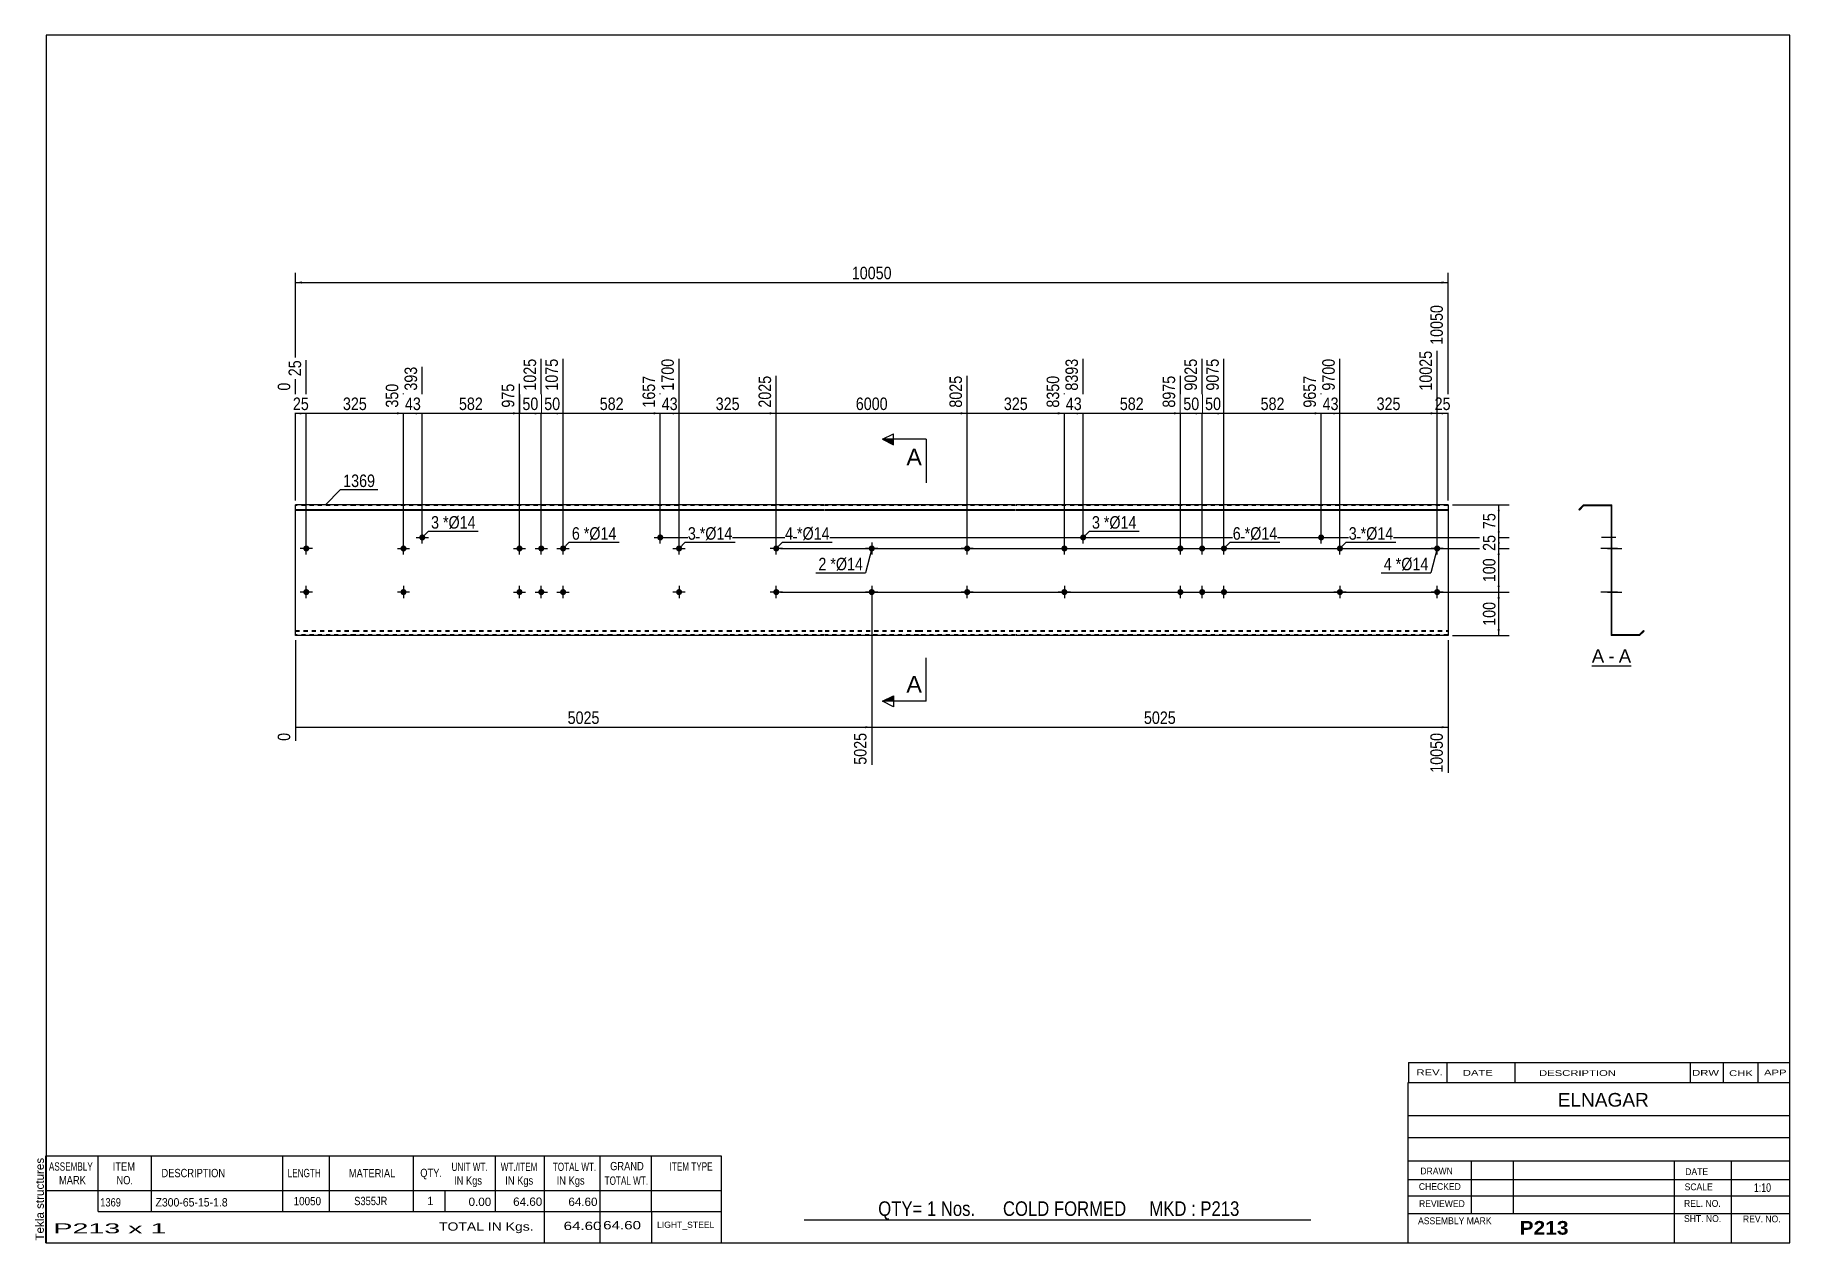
# Model space of a CAD drawing. Header units: millimetres. Extents: x -60 to 343, y -154 to 123.
import ezdxf

# ---------------------------------------------------------------- set-up
doc = ezdxf.new("R2010")
doc.units = ezdxf.units.MM
doc.linetypes.add('DXK_LINE_DOT1', pattern=[1.8814, 0.9407, -0.9407])
doc.styles.add('Arial', font='ARIAL.TTF', dxfattribs={"height": 0.2})
doc.styles.add('Arial Bold', font='ARIALBD.TTF', dxfattribs={"height": 0.2})
doc.styles.add('Arial Narrow', font='ARIALN.TTF', dxfattribs={"height": 0.2})

# ---------------------------------------------------------------- blocks, each defined once
blk = doc.blocks.new('Unknown-629083832-2032')
at = {"color": 5, "linetype": 'Continuous'}
for p, q in [((342.8, 122.75), (-57.2, 122.75)), ((-57.2, 122.75), (-57.2, -154.25)), ((342.8, -154.25), (342.8, 122.75)), ((-57.2, -154.25), (342.8, -154.25))]:
    blk.add_line(p, q, dxfattribs=at)
at = {"color": 174, "linetype": 'Continuous', "style": 'Arial'}
blk.add_text('Tekla structures', height=1.9102, rotation=90, dxfattribs=at).set_placement((-57.7, -153.75))
blk = doc.blocks.new('Unknown-629083832-12 - 1243')
at = {"color": 7, "linetype": 'Continuous'}
blk.add_line((297.36, -21.95), (306.39, -21.95), dxfattribs=at)
at = {"color": 0, "linetype": 'Continuous'}
blk.add_wipeout([(300.2, -21.2), (300.2, -18), (297.36, -18), (297.36, -21.2)], dxfattribs=at)
blk.add_wipeout([(302.58, -21.2), (302.58, -18), (301.16, -18), (301.16, -21.2)], dxfattribs=at)
at = {"color": 96, "linetype": 'Continuous', "style": 'Arial'}
blk.add_text('A', height=3.06, dxfattribs=at).set_placement((297.36, -21.2))
at = {"color": 0, "linetype": 'Continuous'}
blk.add_wipeout([(306.39, -21.2), (306.39, -18), (303.54, -18), (303.54, -21.2)], dxfattribs=at)
at = {"color": 96, "linetype": 'Continuous', "style": 'Arial'}
for s, p in [('-', (301.16, -21.2)), ('A', (303.54, -21.2))]:
    blk.add_text(s, height=3.06, dxfattribs=at).set_placement(p)
blk = doc.blocks.new('Bolt-629083832-1223 - 1203')
at = {"linetype": 'Continuous'}
blk.add_hatch(color=3, dxfattribs=at).paths.add_polyline_path([(28.4, 7.53, -1), (29.8, 7.53, -1)])
at = {"color": 3, "linetype": 'Continuous'}
for p, q in [((29.1, 6.13), (29.1, 8.93)), ((27.7, 7.53), (30.5, 7.53))]:
    blk.add_line(p, q, dxfattribs=at)
blk = doc.blocks.new('Part-629083832-1218 - 1203')
at = {"color": 2, "linetype": 'Continuous'}
for p, q in [((0, -15), (0, 15)), ((13.6, 15), (0, 15)), ((0, 13.94), (13.6, 13.94)), ((0, 13.81), (13.6, 13.81)), ((40.2, 15), (13.7, 15)), ((13.7, 13.94), (40.2, 13.94)), ((13.7, 13.81), (40.2, 13.81)), ((72.5, 15), (40.3, 15)), ((40.3, 13.94), (72.5, 13.94)), ((40.3, 13.81), (72.5, 13.81)), ((99.1, 15), (72.6, 15)), ((72.6, 13.94), (99.1, 13.94)), ((72.6, 13.81), (99.1, 13.81)), ((121.39, 15), (99.2, 15)), ((99.2, 13.94), (121.39, 13.94)), ((99.2, 13.81), (121.39, 13.81)), ((142.89, 15), (121.49, 15)), ((121.49, 13.94), (142.89, 13.94)), ((121.49, 13.81), (142.89, 13.81)), ((165.19, 15), (142.99, 15)), ((142.99, 13.94), (165.19, 13.94)), ((142.99, 13.81), (165.19, 13.81)), ((191.79, 15), (165.29, 15)), ((165.29, 13.94), (191.79, 13.94)), ((165.29, 13.81), (191.79, 13.81)), ((224.09, 15), (191.89, 15)), ((191.89, 13.94), (224.09, 13.94)), ((191.89, 13.81), (224.09, 13.81)), ((250.69, 15), (224.19, 15)), ((224.19, 13.94), (250.69, 13.94)), ((224.19, 13.81), (250.69, 13.81)), ((264.39, 15), (250.79, 15)), ((250.79, 13.94), (264.39, 13.94)), ((250.79, 13.81), (264.39, 13.81)), ((264.39, 15), (264.39, 13.94)), ((264.39, 13.94), (264.39, -15)), ((13.6, -15), (0, -15)), ((40.2, -15), (13.7, -15)), ((72.5, -15), (40.3, -15)), ((99.1, -15), (72.6, -15)), ((121.39, -15), (99.2, -15)), ((142.89, -15), (121.49, -15)), ((165.19, -15), (142.99, -15)), ((191.79, -15), (165.29, -15)), ((224.09, -15), (191.89, -15)), ((250.69, -15), (224.19, -15)), ((264.39, -15), (250.79, -15))]:
    blk.add_line(p, q, dxfattribs=at)
at = {"color": 7, "linetype": 'DXK_LINE_DOT1'}
for p, q in [((13.6, 14.82), (0, 14.82)), ((40.2, 14.82), (13.7, 14.82)), ((72.5, 14.82), (40.3, 14.82)), ((99.1, 14.82), (72.6, 14.82)), ((121.39, 14.82), (99.2, 14.82)), ((142.89, 14.82), (121.49, 14.82)), ((165.19, 14.82), (142.99, 14.82)), ((191.79, 14.82), (165.29, 14.82)), ((224.09, 14.82), (191.89, 14.82)), ((250.69, 14.82), (224.19, 14.82)), ((264.39, 14.82), (250.79, 14.82)), ((0, -13.81), (13.6, -13.81)), ((0, -13.94), (13.6, -13.94)), ((13.6, -14.82), (0, -14.82)), ((13.7, -13.81), (40.2, -13.81)), ((13.7, -13.94), (40.2, -13.94)), ((40.2, -14.82), (13.7, -14.82)), ((40.3, -13.81), (72.5, -13.81)), ((40.3, -13.94), (72.5, -13.94)), ((72.5, -14.82), (40.3, -14.82)), ((72.6, -13.81), (99.1, -13.81)), ((72.6, -13.94), (99.1, -13.94)), ((99.1, -14.82), (72.6, -14.82)), ((99.2, -13.81), (121.39, -13.81)), ((99.2, -13.94), (121.39, -13.94)), ((121.39, -14.82), (99.2, -14.82)), ((121.49, -13.81), (142.89, -13.81)), ((121.49, -13.94), (142.89, -13.94)), ((142.89, -14.82), (121.49, -14.82)), ((142.99, -13.81), (165.19, -13.81)), ((142.99, -13.94), (165.19, -13.94)), ((165.19, -14.82), (142.99, -14.82)), ((165.29, -13.81), (191.79, -13.81)), ((165.29, -13.94), (191.79, -13.94)), ((191.79, -14.82), (165.29, -14.82)), ((191.89, -13.81), (224.09, -13.81)), ((191.89, -13.94), (224.09, -13.94)), ((224.09, -14.82), (191.89, -14.82)), ((224.19, -13.81), (250.69, -13.81)), ((224.19, -13.94), (250.69, -13.94)), ((250.69, -14.82), (224.19, -14.82)), ((250.79, -13.81), (264.39, -13.81)), ((250.79, -13.94), (264.39, -13.94)), ((264.39, -14.82), (250.79, -14.82))]:
    blk.add_line(p, q, dxfattribs=at)
blk = doc.blocks.new('Bolt-629083832-1219 - 1203')
at = {"linetype": 'Continuous'}
blk.add_hatch(color=3, dxfattribs=at).paths.add_polyline_path([(179.99, 7.53, -1), (181.39, 7.53, -1)])
at = {"color": 3, "linetype": 'Continuous'}
for p, q in [((180.69, 6.13), (180.69, 8.93)), ((179.29, 7.53), (182.09, 7.53))]:
    blk.add_line(p, q, dxfattribs=at)
blk = doc.blocks.new('Bolt-629083832-1220 - 1203')
at = {"linetype": 'Continuous'}
blk.add_hatch(color=3, dxfattribs=at).paths.add_polyline_path([(234.58, 7.53, -1), (235.98, 7.53, -1)])
at = {"color": 3, "linetype": 'Continuous'}
for p, q in [((235.28, 6.13), (235.28, 8.93)), ((233.88, 7.53), (236.68, 7.53))]:
    blk.add_line(p, q, dxfattribs=at)
blk = doc.blocks.new('Bolt-629083832-1221 - 1203')
at = {"linetype": 'Continuous'}
blk.add_hatch(color=3, dxfattribs=at).paths.add_polyline_path([(177.08, -5, -1), (175.68, -5, -1)])
at = {"color": 3, "linetype": 'Continuous'}
for p, q in [((176.38, -3.6), (176.38, -6.4)), ((177.78, -5), (174.98, -5))]:
    blk.add_line(p, q, dxfattribs=at)
blk = doc.blocks.new('Bolt-629083832-1222 - 1203')
at = {"linetype": 'Continuous'}
for points in [[(202.29, 5, -1), (203.69, 5, -1)], [(207.29, 5, -1), (208.69, 5, -1)], [(212.29, 5, -1), (213.69, 5, -1)], [(202.29, -5, -1), (203.69, -5, -1)], [(207.29, -5, -1), (208.69, -5, -1)], [(212.29, -5, -1), (213.69, -5, -1)]]:
    blk.add_hatch(color=3, dxfattribs=at).paths.add_polyline_path(points)
at = {"color": 3, "linetype": 'Continuous'}
for p, q in [((201.59, 5), (204.39, 5)), ((202.99, 3.6), (202.99, 6.4)), ((206.59, 5), (209.39, 5)), ((207.99, 3.6), (207.99, 6.4)), ((211.59, 5), (214.39, 5)), ((212.99, 3.6), (212.99, 6.4)), ((202.99, -6.4), (202.99, -3.6)), ((207.99, -6.4), (207.99, -3.6)), ((212.99, -6.4), (212.99, -3.6)), ((201.59, -5), (204.39, -5)), ((206.59, -5), (209.39, -5)), ((211.59, -5), (214.39, -5))]:
    blk.add_line(p, q, dxfattribs=at)
blk = doc.blocks.new('Bolt-629083832-1224 - 1203')
at = {"linetype": 'Continuous'}
blk.add_hatch(color=3, dxfattribs=at).paths.add_polyline_path([(82.99, 7.53, -1), (84.39, 7.53, -1)])
at = {"color": 3, "linetype": 'Continuous'}
for p, q in [((83.69, 6.13), (83.69, 8.93)), ((82.29, 7.53), (85.09, 7.53))]:
    blk.add_line(p, q, dxfattribs=at)
blk = doc.blocks.new('Bolt-629083832-1225 - 1203')
at = {"linetype": 'Continuous'}
blk.add_hatch(color=3, dxfattribs=at).paths.add_polyline_path([(25.49, -5, -1), (24.09, -5, -1)])
at = {"color": 3, "linetype": 'Continuous'}
for p, q in [((24.79, -3.6), (24.79, -6.4)), ((26.19, -5), (23.39, -5))]:
    blk.add_line(p, q, dxfattribs=at)
blk = doc.blocks.new('Bolt-629083832-1226 - 1203')
at = {"linetype": 'Continuous'}
for points in [[(50.7, 5, -1), (52.1, 5, -1)], [(55.7, 5, -1), (57.1, 5, -1)], [(60.7, 5, -1), (62.1, 5, -1)], [(50.7, -5, -1), (52.1, -5, -1)], [(55.7, -5, -1), (57.1, -5, -1)], [(60.7, -5, -1), (62.1, -5, -1)]]:
    blk.add_hatch(color=3, dxfattribs=at).paths.add_polyline_path(points)
at = {"color": 3, "linetype": 'Continuous'}
for p, q in [((50, 5), (52.8, 5)), ((51.4, 3.6), (51.4, 6.4)), ((55, 5), (57.8, 5)), ((56.4, 3.6), (56.4, 6.4)), ((60, 5), (62.8, 5)), ((61.4, 3.6), (61.4, 6.4)), ((51.4, -6.4), (51.4, -3.6)), ((56.4, -6.4), (56.4, -3.6)), ((61.4, -6.4), (61.4, -3.6)), ((50, -5), (52.8, -5)), ((55, -5), (57.8, -5)), ((60, -5), (62.8, -5))]:
    blk.add_line(p, q, dxfattribs=at)
blk = doc.blocks.new('Bolt-629083832-1227 - 1203')
at = {"linetype": 'Continuous'}
for points in [[(132.89, 5, -1), (131.49, 5, -1)], [(132.89, -5, -1), (131.49, -5, -1)]]:
    blk.add_hatch(color=3, dxfattribs=at).paths.add_polyline_path(points)
at = {"color": 3, "linetype": 'Continuous'}
for p, q in [((133.59, 5), (130.79, 5)), ((132.19, 6.4), (132.19, 3.6)), ((132.19, -3.6), (132.19, -6.4)), ((133.59, -5), (130.79, -5))]:
    blk.add_line(p, q, dxfattribs=at)
blk = doc.blocks.new('Bolt-629083832-1228 - 1203')
at = {"linetype": 'Continuous'}
blk.add_hatch(color=3, dxfattribs=at).paths.add_polyline_path([(175.68, 5, -1), (177.08, 5, -1)])
at = {"color": 3, "linetype": 'Continuous'}
for p, q in [((174.98, 5), (177.78, 5)), ((176.38, 3.6), (176.38, 6.4))]:
    blk.add_line(p, q, dxfattribs=at)
blk = doc.blocks.new('Bolt-629083832-1229 - 1203')
at = {"linetype": 'Continuous'}
blk.add_hatch(color=3, dxfattribs=at).paths.add_polyline_path([(24.09, 5, -1), (25.49, 5, -1)])
at = {"color": 3, "linetype": 'Continuous'}
for p, q in [((23.39, 5), (26.19, 5)), ((24.79, 3.6), (24.79, 6.4))]:
    blk.add_line(p, q, dxfattribs=at)
blk = doc.blocks.new('Bolt-629083832-1230 - 1203')
at = {"linetype": 'Continuous'}
blk.add_hatch(color=3, dxfattribs=at).paths.add_polyline_path([(87.3, 5, -1), (88.7, 5, -1)])
at = {"color": 3, "linetype": 'Continuous'}
for p, q in [((86.6, 5), (89.4, 5)), ((88, 3.6), (88, 6.4))]:
    blk.add_line(p, q, dxfattribs=at)
blk = doc.blocks.new('Bolt-629083832-1231 - 1203')
at = {"linetype": 'Continuous'}
blk.add_hatch(color=3, dxfattribs=at).paths.add_polyline_path([(88.7, -5, -1), (87.3, -5, -1)])
at = {"color": 3, "linetype": 'Continuous'}
for p, q in [((88, -3.6), (88, -6.4)), ((89.4, -5), (86.6, -5))]:
    blk.add_line(p, q, dxfattribs=at)
blk = doc.blocks.new('Bolt-629083832-1232 - 1203')
at = {"linetype": 'Continuous'}
for points in [[(1.8, 5, -1), (3.2, 5, -1)], [(109.6, 5, -1), (111, 5, -1)]]:
    blk.add_hatch(color=3, dxfattribs=at).paths.add_polyline_path(points)
at = {"color": 3, "linetype": 'Continuous'}
for p, q in [((3.9, 5), (1.1, 5)), ((2.5, 3.6), (2.5, 6.4)), ((111.7, 5), (108.9, 5)), ((110.3, 3.6), (110.3, 6.4))]:
    blk.add_line(p, q, dxfattribs=at)
blk = doc.blocks.new('Bolt-629083832-1233 - 1203')
at = {"linetype": 'Continuous'}
for points in [[(1.8, -5, -1), (3.2, -5, -1)], [(109.6, -5, -1), (111, -5, -1)]]:
    blk.add_hatch(color=3, dxfattribs=at).paths.add_polyline_path(points)
at = {"color": 3, "linetype": 'Continuous'}
for p, q in [((2.5, -6.4), (2.5, -3.6)), ((110.3, -6.4), (110.3, -3.6)), ((3.9, -5), (1.1, -5)), ((111.7, -5), (108.9, -5))]:
    blk.add_line(p, q, dxfattribs=at)
blk = doc.blocks.new('Bolt-629083832-1234 - 1203')
at = {"linetype": 'Continuous'}
blk.add_hatch(color=3, dxfattribs=at).paths.add_polyline_path([(238.89, 5, -1), (240.29, 5, -1)])
at = {"color": 3, "linetype": 'Continuous'}
for p, q in [((238.19, 5), (240.99, 5)), ((239.59, 3.6), (239.59, 6.4))]:
    blk.add_line(p, q, dxfattribs=at)
blk = doc.blocks.new('Bolt-629083832-1235 - 1203')
at = {"linetype": 'Continuous'}
blk.add_hatch(color=3, dxfattribs=at).paths.add_polyline_path([(240.29, -5, -1), (238.89, -5, -1)])
at = {"color": 3, "linetype": 'Continuous'}
for p, q in [((239.59, -3.6), (239.59, -6.4)), ((240.99, -5), (238.19, -5))]:
    blk.add_line(p, q, dxfattribs=at)
blk = doc.blocks.new('Bolt-629083832-1236 - 1203')
at = {"linetype": 'Continuous'}
for points in [[(153.39, 5, -1), (154.79, 5, -1)], [(261.19, 5, -1), (262.59, 5, -1)]]:
    blk.add_hatch(color=3, dxfattribs=at).paths.add_polyline_path(points)
at = {"color": 3, "linetype": 'Continuous'}
for p, q in [((155.49, 5), (152.69, 5)), ((154.09, 3.6), (154.09, 6.4)), ((263.29, 5), (260.49, 5)), ((261.89, 3.6), (261.89, 6.4))]:
    blk.add_line(p, q, dxfattribs=at)
blk = doc.blocks.new('Bolt-629083832-1237 - 1203')
at = {"linetype": 'Continuous'}
for points in [[(153.39, -5, -1), (154.79, -5, -1)], [(261.19, -5, -1), (262.59, -5, -1)]]:
    blk.add_hatch(color=3, dxfattribs=at).paths.add_polyline_path(points)
at = {"color": 3, "linetype": 'Continuous'}
for p, q in [((154.09, -6.4), (154.09, -3.6)), ((261.89, -6.4), (261.89, -3.6)), ((155.49, -5), (152.69, -5)), ((263.29, -5), (260.49, -5))]:
    blk.add_line(p, q, dxfattribs=at)
blk = doc.blocks.new('Bolt-629083832-1248 - 1243')
at = {"linetype": 'Continuous'}
blk.add_hatch(color=3, dxfattribs=at).paths.add_polyline_path([(301.96, -5.7), (301.96, -4.3), (301.78, -4.3), (301.78, -5.7)])
at = {"color": 3, "linetype": 'Continuous'}
for p, q in [((301.96, -4.3), (301.78, -4.3)), ((302.76, -5), (301.78, -5)), ((301.96, -5.7), (301.78, -5.7))]:
    blk.add_line(p, q, dxfattribs=at)
blk = doc.blocks.new('Bolt-629083832-1264 - 1243')
at = {"linetype": 'Continuous'}
blk.add_hatch(color=3, dxfattribs=at).paths.add_polyline_path([(301.78, -4.3), (301.78, -5.7), (301.96, -5.7), (301.96, -4.3)])
blk.add_hatch(color=3, dxfattribs=at).paths.add_polyline_path([(301.78, -4.3), (301.78, -5.7), (301.96, -5.7), (301.96, -4.3)])
at = {"color": 3, "linetype": 'Continuous'}
for p, q in [((300.98, -5), (304.28, -5)), ((300.98, -5), (304.28, -5)), ((301.78, -4.3), (301.96, -4.3)), ((301.78, -4.3), (301.96, -4.3)), ((301.78, -5.7), (301.96, -5.7)), ((301.78, -5.7), (301.96, -5.7))]:
    blk.add_line(p, q, dxfattribs=at)
blk = doc.blocks.new('Part-629083832-1245 - 1243')
at = {"color": 2, "linetype": 'Continuous'}
for p, q in [((295.46, 15), (294.4, 13.94)), ((294.4, 13.94), (294.53, 13.81)), ((294.53, 13.81), (295.54, 14.82)), ((295.46, 15), (301.96, 15)), ((295.54, 14.82), (301.78, 14.82)), ((301.78, 14.82), (301.78, -15)), ((301.96, -14.82), (301.96, 15)), ((308.28, -15), (301.78, -15)), ((308.21, -14.82), (301.96, -14.82)), ((309.21, -13.81), (308.21, -14.82)), ((308.28, -15), (309.34, -13.94)), ((309.34, -13.94), (309.21, -13.81))]:
    blk.add_line(p, q, dxfattribs=at)
blk = doc.blocks.new('Bolt-629083832-1246 - 1243')
at = {"linetype": 'Continuous'}
blk.add_hatch(color=3, dxfattribs=at).paths.add_polyline_path([(301.78, 8.23), (301.78, 6.83), (301.96, 6.83), (301.96, 8.23)])
at = {"color": 3, "linetype": 'Continuous'}
for p, q in [((301.96, 8.23), (301.78, 8.23)), ((302.91, 7.53), (299.61, 7.53)), ((301.96, 6.83), (301.78, 6.83))]:
    blk.add_line(p, q, dxfattribs=at)
blk = doc.blocks.new('Bolt-629083832-1247 - 1243')
at = {"linetype": 'Continuous'}
blk.add_hatch(color=3, dxfattribs=at).paths.add_polyline_path([(301.78, 8.23), (301.78, 6.83), (301.96, 6.83), (301.96, 8.23)])
at = {"color": 3, "linetype": 'Continuous'}
for p, q in [((301.96, 8.23), (301.78, 8.23)), ((302.91, 7.53), (299.61, 7.53)), ((301.96, 6.83), (301.78, 6.83))]:
    blk.add_line(p, q, dxfattribs=at)
blk = doc.blocks.new('Bolt-629083832-1249 - 1243')
at = {"linetype": 'Continuous'}
for points in [[(301.78, 5.7), (301.78, 4.3), (301.96, 4.3), (301.96, 5.7)], [(301.78, 5.7), (301.78, 4.3), (301.96, 4.3), (301.96, 5.7)], [(301.78, 5.7), (301.78, 4.3), (301.96, 4.3), (301.96, 5.7)], [(301.78, -4.3), (301.78, -5.7), (301.96, -5.7), (301.96, -4.3)], [(301.78, -4.3), (301.78, -5.7), (301.96, -5.7), (301.96, -4.3)], [(301.78, -4.3), (301.78, -5.7), (301.96, -5.7), (301.96, -4.3)]]:
    blk.add_hatch(color=3, dxfattribs=at).paths.add_polyline_path(points)
at = {"color": 3, "linetype": 'Continuous'}
for p, q in [((303.26, 5), (299.46, 5)), ((303.26, 5), (299.46, 5)), ((303.26, 5), (299.46, 5)), ((301.96, 5.7), (301.78, 5.7)), ((301.96, 5.7), (301.78, 5.7)), ((301.96, 5.7), (301.78, 5.7)), ((301.96, 4.3), (301.78, 4.3)), ((301.96, 4.3), (301.78, 4.3)), ((301.96, 4.3), (301.78, 4.3)), ((303.26, -5), (299.46, -5)), ((303.26, -5), (299.46, -5)), ((303.26, -5), (299.46, -5)), ((301.96, -4.3), (301.78, -4.3)), ((301.96, -4.3), (301.78, -4.3)), ((301.96, -4.3), (301.78, -4.3)), ((301.96, -5.7), (301.78, -5.7)), ((301.96, -5.7), (301.78, -5.7)), ((301.96, -5.7), (301.78, -5.7))]:
    blk.add_line(p, q, dxfattribs=at)
blk = doc.blocks.new('Bolt-629083832-1250 - 1243')
at = {"linetype": 'Continuous'}
blk.add_hatch(color=3, dxfattribs=at).paths.add_polyline_path([(301.78, 8.23), (301.78, 6.83), (301.96, 6.83), (301.96, 8.23)])
at = {"color": 3, "linetype": 'Continuous'}
for p, q in [((301.96, 8.23), (301.78, 8.23)), ((302.91, 7.53), (299.61, 7.53)), ((301.96, 6.83), (301.78, 6.83))]:
    blk.add_line(p, q, dxfattribs=at)
blk = doc.blocks.new('Bolt-629083832-1251 - 1243')
at = {"linetype": 'Continuous'}
blk.add_hatch(color=3, dxfattribs=at).paths.add_polyline_path([(301.78, 8.23), (301.78, 6.83), (301.96, 6.83), (301.96, 8.23)])
at = {"color": 3, "linetype": 'Continuous'}
for p, q in [((301.96, 8.23), (301.78, 8.23)), ((302.91, 7.53), (299.61, 7.53)), ((301.96, 6.83), (301.78, 6.83))]:
    blk.add_line(p, q, dxfattribs=at)
blk = doc.blocks.new('Bolt-629083832-1252 - 1243')
at = {"linetype": 'Continuous'}
blk.add_hatch(color=3, dxfattribs=at).paths.add_polyline_path([(301.96, -5.7), (301.96, -4.3), (301.78, -4.3), (301.78, -5.7)])
at = {"color": 3, "linetype": 'Continuous'}
for p, q in [((301.96, -4.3), (301.78, -4.3)), ((302.76, -5), (301.78, -5)), ((301.96, -5.7), (301.78, -5.7))]:
    blk.add_line(p, q, dxfattribs=at)
blk = doc.blocks.new('Bolt-629083832-1253 - 1243')
at = {"linetype": 'Continuous'}
for points in [[(301.78, 5.7), (301.78, 4.3), (301.96, 4.3), (301.96, 5.7)], [(301.78, 5.7), (301.78, 4.3), (301.96, 4.3), (301.96, 5.7)], [(301.78, 5.7), (301.78, 4.3), (301.96, 4.3), (301.96, 5.7)], [(301.78, -4.3), (301.78, -5.7), (301.96, -5.7), (301.96, -4.3)], [(301.78, -4.3), (301.78, -5.7), (301.96, -5.7), (301.96, -4.3)], [(301.78, -4.3), (301.78, -5.7), (301.96, -5.7), (301.96, -4.3)]]:
    blk.add_hatch(color=3, dxfattribs=at).paths.add_polyline_path(points)
at = {"color": 3, "linetype": 'Continuous'}
for p, q in [((303.26, 5), (299.46, 5)), ((303.26, 5), (299.46, 5)), ((303.26, 5), (299.46, 5)), ((301.96, 5.7), (301.78, 5.7)), ((301.96, 5.7), (301.78, 5.7)), ((301.96, 5.7), (301.78, 5.7)), ((301.96, 4.3), (301.78, 4.3)), ((301.96, 4.3), (301.78, 4.3)), ((301.96, 4.3), (301.78, 4.3)), ((303.26, -5), (299.46, -5)), ((303.26, -5), (299.46, -5)), ((303.26, -5), (299.46, -5)), ((301.96, -4.3), (301.78, -4.3)), ((301.96, -4.3), (301.78, -4.3)), ((301.96, -4.3), (301.78, -4.3)), ((301.96, -5.7), (301.78, -5.7)), ((301.96, -5.7), (301.78, -5.7)), ((301.96, -5.7), (301.78, -5.7))]:
    blk.add_line(p, q, dxfattribs=at)
blk = doc.blocks.new('Bolt-629083832-1254 - 1243')
at = {"linetype": 'Continuous'}
for points in [[(301.96, 4.3), (301.96, 5.7), (301.78, 5.7), (301.78, 4.3)], [(301.96, -5.7), (301.96, -4.3), (301.78, -4.3), (301.78, -5.7)]]:
    blk.add_hatch(color=3, dxfattribs=at).paths.add_polyline_path(points)
at = {"color": 3, "linetype": 'Continuous'}
for p, q in [((301.96, 5), (299.78, 5)), ((301.96, 5.7), (301.78, 5.7)), ((301.96, 4.3), (301.78, 4.3)), ((301.96, -5), (299.78, -5)), ((301.96, -4.3), (301.78, -4.3)), ((301.96, -5.7), (301.78, -5.7))]:
    blk.add_line(p, q, dxfattribs=at)
blk = doc.blocks.new('Bolt-629083832-1255 - 1243')
at = {"linetype": 'Continuous'}
blk.add_hatch(color=3, dxfattribs=at).paths.add_polyline_path([(301.78, 5.7), (301.78, 4.3), (301.96, 4.3), (301.96, 5.7)])
at = {"color": 3, "linetype": 'Continuous'}
for p, q in [((302.91, 5), (299.61, 5)), ((301.96, 5.7), (301.78, 5.7)), ((301.96, 4.3), (301.78, 4.3))]:
    blk.add_line(p, q, dxfattribs=at)
blk = doc.blocks.new('Bolt-629083832-1256 - 1243')
at = {"linetype": 'Continuous'}
blk.add_hatch(color=3, dxfattribs=at).paths.add_polyline_path([(301.78, 5.7), (301.78, 4.3), (301.96, 4.3), (301.96, 5.7)])
at = {"color": 3, "linetype": 'Continuous'}
for p, q in [((302.91, 5), (299.61, 5)), ((301.96, 5.7), (301.78, 5.7)), ((301.96, 4.3), (301.78, 4.3))]:
    blk.add_line(p, q, dxfattribs=at)
blk = doc.blocks.new('Bolt-629083832-1257 - 1243')
at = {"linetype": 'Continuous'}
blk.add_hatch(color=3, dxfattribs=at).paths.add_polyline_path([(301.78, 5.7), (301.78, 4.3), (301.96, 4.3), (301.96, 5.7)])
at = {"color": 3, "linetype": 'Continuous'}
for p, q in [((302.91, 5), (299.61, 5)), ((301.96, 5.7), (301.78, 5.7)), ((301.96, 4.3), (301.78, 4.3))]:
    blk.add_line(p, q, dxfattribs=at)
blk = doc.blocks.new('Bolt-629083832-1258 - 1243')
at = {"linetype": 'Continuous'}
blk.add_hatch(color=3, dxfattribs=at).paths.add_polyline_path([(301.96, -5.7), (301.96, -4.3), (301.78, -4.3), (301.78, -5.7)])
at = {"color": 3, "linetype": 'Continuous'}
for p, q in [((301.96, -4.3), (301.78, -4.3)), ((302.76, -5), (301.78, -5)), ((301.96, -5.7), (301.78, -5.7))]:
    blk.add_line(p, q, dxfattribs=at)
blk = doc.blocks.new('Bolt-629083832-1259 - 1243')
at = {"linetype": 'Continuous'}
blk.add_hatch(color=3, dxfattribs=at).paths.add_polyline_path([(301.78, 5.7), (301.78, 4.3), (301.96, 4.3), (301.96, 5.7)])
blk.add_hatch(color=3, dxfattribs=at).paths.add_polyline_path([(301.78, 5.7), (301.78, 4.3), (301.96, 4.3), (301.96, 5.7)])
at = {"color": 3, "linetype": 'Continuous'}
for p, q in [((300.98, 5), (304.28, 5)), ((300.98, 5), (304.28, 5)), ((301.78, 5.7), (301.96, 5.7)), ((301.78, 5.7), (301.96, 5.7)), ((301.78, 4.3), (301.96, 4.3)), ((301.78, 4.3), (301.96, 4.3))]:
    blk.add_line(p, q, dxfattribs=at)
blk = doc.blocks.new('Bolt-629083832-1260 - 1243')
at = {"linetype": 'Continuous'}
blk.add_hatch(color=3, dxfattribs=at).paths.add_polyline_path([(301.78, -4.3), (301.78, -5.7), (301.96, -5.7), (301.96, -4.3)])
blk.add_hatch(color=3, dxfattribs=at).paths.add_polyline_path([(301.78, -4.3), (301.78, -5.7), (301.96, -5.7), (301.96, -4.3)])
at = {"color": 3, "linetype": 'Continuous'}
for p, q in [((300.98, -5), (304.28, -5)), ((300.98, -5), (304.28, -5)), ((301.78, -4.3), (301.96, -4.3)), ((301.78, -4.3), (301.96, -4.3)), ((301.78, -5.7), (301.96, -5.7)), ((301.78, -5.7), (301.96, -5.7))]:
    blk.add_line(p, q, dxfattribs=at)
blk = doc.blocks.new('Bolt-629083832-1261 - 1243')
at = {"linetype": 'Continuous'}
blk.add_hatch(color=3, dxfattribs=at).paths.add_polyline_path([(301.78, 5.7), (301.78, 4.3), (301.96, 4.3), (301.96, 5.7)])
at = {"color": 3, "linetype": 'Continuous'}
for p, q in [((302.91, 5), (299.61, 5)), ((301.96, 5.7), (301.78, 5.7)), ((301.96, 4.3), (301.78, 4.3))]:
    blk.add_line(p, q, dxfattribs=at)
blk = doc.blocks.new('Bolt-629083832-1262 - 1243')
at = {"linetype": 'Continuous'}
blk.add_hatch(color=3, dxfattribs=at).paths.add_polyline_path([(301.96, -5.7), (301.96, -4.3), (301.78, -4.3), (301.78, -5.7)])
at = {"color": 3, "linetype": 'Continuous'}
for p, q in [((301.96, -4.3), (301.78, -4.3)), ((302.76, -5), (301.78, -5)), ((301.96, -5.7), (301.78, -5.7))]:
    blk.add_line(p, q, dxfattribs=at)
blk = doc.blocks.new('Bolt-629083832-1263 - 1243')
at = {"linetype": 'Continuous'}
blk.add_hatch(color=3, dxfattribs=at).paths.add_polyline_path([(301.78, 5.7), (301.78, 4.3), (301.96, 4.3), (301.96, 5.7)])
blk.add_hatch(color=3, dxfattribs=at).paths.add_polyline_path([(301.78, 5.7), (301.78, 4.3), (301.96, 4.3), (301.96, 5.7)])
at = {"color": 3, "linetype": 'Continuous'}
for p, q in [((300.98, 5), (304.28, 5)), ((300.98, 5), (304.28, 5)), ((301.78, 5.7), (301.96, 5.7)), ((301.78, 5.7), (301.96, 5.7)), ((301.78, 4.3), (301.96, 4.3)), ((301.78, 4.3), (301.96, 4.3))]:
    blk.add_line(p, q, dxfattribs=at)
blk = doc.blocks.new('StraightDimension-629083832-1289 - 1203')
at = {"linetype": 'Continuous'}
blk.add_hatch(color=7, dxfattribs=at).paths.add_polyline_path([(152.59, 36.25), (154.09, 36), (152.59, 35.75)])
at = {"color": 7, "linetype": 'Continuous'}
for p, q in [((110.3, 6), (110.3, 44.61)), ((154.09, 6), (154.09, 44.61)), ((110.3, 36), (154.09, 36))]:
    blk.add_line(p, q, dxfattribs=at)
at = {"color": 0, "linetype": 'Continuous'}
blk.add_wipeout([(153.49, 45.21), (149.29, 45.21), (149.29, 36.7), (153.49, 36.7)], dxfattribs=at)
at = {"color": 0}
blk.add_wipeout([(136.45, 36.15), (136.45, 40.35), (127.94, 40.35), (127.94, 36.15)], dxfattribs=at)
at = {"color": 3, "linetype": 'Continuous', "style": 'Arial Narrow'}
blk.add_text('8025', height=2.863, rotation=90.0002, dxfattribs=at).set_placement((152.89, 37.3))
at = {"color": 3, "style": 'Arial Narrow'}
blk.add_text('6000', height=2.863, dxfattribs=at).set_placement((128.54, 36.75))
blk = doc.blocks.new('StraightDimension-629083832-1284 - 1203')
at = {"linetype": 'Continuous'}
blk.add_hatch(color=7, dxfattribs=at).paths.add_polyline_path([(211.49, 36.25), (212.99, 36), (211.49, 35.75)])
at = {"color": 7, "linetype": 'Continuous'}
for p, q in [((207.99, 6), (207.99, 48.51)), ((212.99, 6), (212.99, 48.51)), ((207.99, 36), (212.99, 36))]:
    blk.add_line(p, q, dxfattribs=at)
at = {"color": 0}
blk.add_wipeout([(212.92, 36.15), (212.92, 40.35), (208.06, 40.35), (208.06, 36.15)], dxfattribs=at)
at = {"color": 0, "linetype": 'Continuous'}
blk.add_wipeout([(212.39, 49.11), (208.19, 49.11), (208.19, 40.6), (212.39, 40.6)], dxfattribs=at)
at = {"color": 3, "linetype": 'Continuous', "style": 'Arial Narrow'}
blk.add_text('9075', height=2.863, rotation=90.0002, dxfattribs=at).set_placement((211.79, 41.2))
at = {"color": 3, "style": 'Arial Narrow'}
blk.add_text('50', height=2.863, dxfattribs=at).set_placement((208.66, 36.75))
blk = doc.blocks.new('StraightDimension-629083832-1411 - 1203')
at = {"linetype": 'Continuous'}
for points in [[(1.5, 65.75), (0, 66), (1.5, 66.25)], [(262.89, 66.25), (264.39, 66), (262.89, 65.75)]]:
    blk.add_hatch(color=7, dxfattribs=at).paths.add_polyline_path(points)
at = {"color": 7, "linetype": 'Continuous'}
for p, q in [((0, 16), (0, 68.25)), ((0, 66), (264.39, 66)), ((264.39, 16), (264.39, 68.25))]:
    blk.add_line(p, q, dxfattribs=at)
at = {"color": 0}
blk.add_wipeout([(137.36, 66.15), (137.36, 70.35), (127.02, 70.35), (127.02, 66.15)], dxfattribs=at)
at = {"color": 3, "style": 'Arial Narrow'}
blk.add_text('10050', height=2.863, dxfattribs=at).set_placement((127.62, 66.75))
blk = doc.blocks.new('StraightDimension-629083832-1283 - 1203')
at = {"linetype": 'Continuous'}
blk.add_hatch(color=7, dxfattribs=at).paths.add_polyline_path([(233.78, 36.25), (235.28, 36), (233.78, 35.75)])
at = {"color": 7, "linetype": 'Continuous'}
for p, q in [((212.99, 6), (212.99, 48.51)), ((235.28, 8.53), (235.28, 44.61)), ((212.99, 36), (235.28, 36))]:
    blk.add_line(p, q, dxfattribs=at)
at = {"color": 0, "linetype": 'Continuous'}
blk.add_wipeout([(234.68, 45.21), (230.48, 45.21), (230.48, 36.7), (234.68, 36.7)], dxfattribs=at)
at = {"color": 0}
blk.add_wipeout([(227.48, 36.15), (227.48, 40.35), (220.79, 40.35), (220.79, 36.15)], dxfattribs=at)
at = {"color": 3, "linetype": 'Continuous', "style": 'Arial Narrow'}
blk.add_text('9657', height=2.863, rotation=90.0002, dxfattribs=at).set_placement((234.08, 37.3))
at = {"color": 3, "style": 'Arial Narrow'}
blk.add_text('582', height=2.863, dxfattribs=at).set_placement((221.39, 36.75))
blk = doc.blocks.new('StraightDimension-629083832-1293 - 1203')
at = {"linetype": 'Continuous'}
blk.add_hatch(color=7, dxfattribs=at).paths.add_polyline_path([(59.9, 36.25), (61.4, 36), (59.9, 35.75)])
at = {"color": 7, "linetype": 'Continuous'}
for p, q in [((56.4, 6), (56.4, 48.51)), ((61.4, 6), (61.4, 48.51)), ((56.4, 36), (61.4, 36))]:
    blk.add_line(p, q, dxfattribs=at)
at = {"color": 0}
blk.add_wipeout([(61.33, 36.15), (61.33, 40.35), (56.47, 40.35), (56.47, 36.15)], dxfattribs=at)
at = {"color": 0, "linetype": 'Continuous'}
blk.add_wipeout([(60.8, 49.11), (56.6, 49.11), (56.6, 40.6), (60.8, 40.6)], dxfattribs=at)
at = {"color": 3, "linetype": 'Continuous', "style": 'Arial Narrow'}
blk.add_text('1075', height=2.863, rotation=90.0002, dxfattribs=at).set_placement((60.2, 41.2))
at = {"color": 3, "style": 'Arial Narrow'}
blk.add_text('50', height=2.863, dxfattribs=at).set_placement((57.07, 36.75))
blk = doc.blocks.new('StraightDimension-629083832-1282 - 1203')
at = {"linetype": 'Continuous'}
blk.add_hatch(color=7, dxfattribs=at).paths.add_polyline_path([(238.09, 36.25), (239.59, 36), (238.09, 35.75)])
at = {"color": 7, "linetype": 'Continuous'}
for p, q in [((239.59, 6), (239.59, 48.51)), ((235.28, 8.53), (235.28, 44.61)), ((235.28, 36), (239.59, 36))]:
    blk.add_line(p, q, dxfattribs=at)
at = {"color": 0}
blk.add_wipeout([(239.87, 36.15), (239.87, 40.35), (235.01, 40.35), (235.01, 36.15)], dxfattribs=at)
at = {"color": 0, "linetype": 'Continuous'}
blk.add_wipeout([(238.99, 49.11), (234.79, 49.11), (234.79, 40.6), (238.99, 40.6)], dxfattribs=at)
at = {"color": 3, "linetype": 'Continuous', "style": 'Arial Narrow'}
blk.add_text('9700', height=2.863, rotation=90.0002, dxfattribs=at).set_placement((238.39, 41.2))
at = {"color": 3, "style": 'Arial Narrow'}
blk.add_text('43', height=2.863, dxfattribs=at).set_placement((235.61, 36.75))
blk = doc.blocks.new('StraightDimension-629083832-1297 - 1203')
at = {"linetype": 'Continuous'}
blk.add_hatch(color=7, dxfattribs=at).paths.add_polyline_path([(23.29, 36.25), (24.79, 36), (23.29, 35.75)])
at = {"color": 7, "linetype": 'Continuous'}
for p, q in [((2.5, 6), (2.5, 48.16)), ((24.79, 6), (24.79, 42.78)), ((2.5, 36), (24.79, 36))]:
    blk.add_line(p, q, dxfattribs=at)
at = {"color": 0}
blk.add_wipeout([(16.99, 36.15), (16.99, 40.35), (10.3, 40.35), (10.3, 36.15)], dxfattribs=at)
at = {"color": 0, "linetype": 'Continuous'}
blk.add_wipeout([(24.19, 43.38), (19.99, 43.38), (19.99, 36.7), (24.19, 36.7)], dxfattribs=at)
at = {"color": 3, "linetype": 'Continuous', "style": 'Arial Narrow'}
blk.add_text('350', height=2.863, rotation=90.0002, dxfattribs=at).set_placement((23.59, 37.3))
at = {"color": 3, "style": 'Arial Narrow'}
blk.add_text('325', height=2.863, dxfattribs=at).set_placement((10.9, 36.75))
blk = doc.blocks.new('StraightDimension-629083832-1292 - 1203')
at = {"linetype": 'Continuous'}
blk.add_hatch(color=7, dxfattribs=at).paths.add_polyline_path([(82.19, 36.25), (83.69, 36), (82.19, 35.75)])
at = {"color": 7, "linetype": 'Continuous'}
for p, q in [((61.4, 6), (61.4, 48.51)), ((83.69, 8.53), (83.69, 44.61)), ((61.4, 36), (83.69, 36))]:
    blk.add_line(p, q, dxfattribs=at)
at = {"color": 0, "linetype": 'Continuous'}
blk.add_wipeout([(83.09, 45.21), (78.89, 45.21), (78.89, 36.7), (83.09, 36.7)], dxfattribs=at)
at = {"color": 0}
blk.add_wipeout([(75.89, 36.15), (75.89, 40.35), (69.2, 40.35), (69.2, 36.15)], dxfattribs=at)
at = {"color": 3, "linetype": 'Continuous', "style": 'Arial Narrow'}
blk.add_text('1657', height=2.863, rotation=90.0002, dxfattribs=at).set_placement((82.49, 37.3))
at = {"color": 3, "style": 'Arial Narrow'}
blk.add_text('582', height=2.863, dxfattribs=at).set_placement((69.8, 36.75))
blk = doc.blocks.new('StraightDimension-629083832-1291 - 1203')
at = {"linetype": 'Continuous'}
blk.add_hatch(color=7, dxfattribs=at).paths.add_polyline_path([(86.5, 36.25), (88, 36), (86.5, 35.75)])
at = {"color": 7, "linetype": 'Continuous'}
for p, q in [((88, 6), (88, 48.51)), ((83.69, 8.53), (83.69, 44.61)), ((83.69, 36), (88, 36))]:
    blk.add_line(p, q, dxfattribs=at)
at = {"color": 0}
blk.add_wipeout([(88.28, 36.15), (88.28, 40.35), (83.42, 40.35), (83.42, 36.15)], dxfattribs=at)
at = {"color": 0, "linetype": 'Continuous'}
blk.add_wipeout([(87.4, 49.11), (83.2, 49.11), (83.2, 40.6), (87.4, 40.6)], dxfattribs=at)
at = {"color": 3, "linetype": 'Continuous', "style": 'Arial Narrow'}
blk.add_text('1700', height=2.863, rotation=90.0002, dxfattribs=at).set_placement((86.8, 41.2))
at = {"color": 3, "style": 'Arial Narrow'}
blk.add_text('43', height=2.863, dxfattribs=at).set_placement((84.02, 36.75))
blk = doc.blocks.new('StraightDimension-629083832-1286 - 1203')
at = {"linetype": 'Continuous'}
blk.add_hatch(color=7, dxfattribs=at).paths.add_polyline_path([(201.49, 36.25), (202.99, 36), (201.49, 35.75)])
at = {"color": 7, "linetype": 'Continuous'}
for p, q in [((180.69, 8.53), (180.69, 48.51)), ((202.99, 6), (202.99, 44.61)), ((180.69, 36), (202.99, 36))]:
    blk.add_line(p, q, dxfattribs=at)
at = {"color": 0, "linetype": 'Continuous'}
blk.add_wipeout([(202.39, 45.21), (198.19, 45.21), (198.19, 36.7), (202.39, 36.7)], dxfattribs=at)
at = {"color": 0}
blk.add_wipeout([(195.18, 36.15), (195.18, 40.35), (188.5, 40.35), (188.5, 36.15)], dxfattribs=at)
at = {"color": 3, "linetype": 'Continuous', "style": 'Arial Narrow'}
blk.add_text('8975', height=2.863, rotation=90.0002, dxfattribs=at).set_placement((201.79, 37.3))
at = {"color": 3, "style": 'Arial Narrow'}
blk.add_text('582', height=2.863, dxfattribs=at).set_placement((189.1, 36.75))
blk = doc.blocks.new('StraightDimension-629083832-1280 - 1203')
at = {"linetype": 'Continuous'}
blk.add_hatch(color=7, dxfattribs=at).paths.add_polyline_path([(262.89, 36.25), (264.39, 36), (262.89, 35.75)])
at = {"color": 7, "linetype": 'Continuous'}
for p, q in [((264.39, 16), (264.39, 60.84)), ((261.89, 6), (261.89, 50.34)), ((261.89, 36), (264.39, 36))]:
    blk.add_line(p, q, dxfattribs=at)
at = {"color": 0, "linetype": 'Continuous'}
blk.add_wipeout([(263.79, 61.44), (259.59, 61.44), (259.59, 51.1), (263.79, 51.1)], dxfattribs=at)
at = {"color": 0}
blk.add_wipeout([(265.57, 36.15), (265.57, 40.35), (260.71, 40.35), (260.71, 36.15)], dxfattribs=at)
at = {"color": 3, "linetype": 'Continuous', "style": 'Arial Narrow'}
blk.add_text('10050', height=2.863, rotation=90.0002, dxfattribs=at).set_placement((263.19, 51.7))
at = {"color": 3, "style": 'Arial Narrow'}
blk.add_text('25', height=2.863, dxfattribs=at).set_placement((261.31, 36.75))
blk = doc.blocks.new('StraightDimension-629083832-1290 - 1203')
at = {"linetype": 'Continuous'}
blk.add_hatch(color=7, dxfattribs=at).paths.add_polyline_path([(108.8, 36.25), (110.3, 36), (108.8, 35.75)])
at = {"color": 7, "linetype": 'Continuous'}
for p, q in [((88, 6), (88, 48.51)), ((110.3, 6), (110.3, 44.61)), ((88, 36), (110.3, 36))]:
    blk.add_line(p, q, dxfattribs=at)
at = {"color": 0, "linetype": 'Continuous'}
blk.add_wipeout([(109.7, 45.21), (105.5, 45.21), (105.5, 36.7), (109.7, 36.7)], dxfattribs=at)
at = {"color": 0}
blk.add_wipeout([(102.49, 36.15), (102.49, 40.35), (95.81, 40.35), (95.81, 36.15)], dxfattribs=at)
at = {"color": 3, "linetype": 'Continuous', "style": 'Arial Narrow'}
blk.add_text('2025', height=2.863, rotation=90.0002, dxfattribs=at).set_placement((109.1, 37.3))
at = {"color": 3, "style": 'Arial Narrow'}
blk.add_text('325', height=2.863, dxfattribs=at).set_placement((96.41, 36.75))
blk = doc.blocks.new('StraightDimension-629083832-1294 - 1203')
at = {"linetype": 'Continuous'}
blk.add_hatch(color=7, dxfattribs=at).paths.add_polyline_path([(54.9, 36.25), (56.4, 36), (54.9, 35.75)])
at = {"color": 7, "linetype": 'Continuous'}
for p, q in [((56.4, 6), (56.4, 48.51)), ((51.4, 6), (51.4, 42.78)), ((51.4, 36), (56.4, 36))]:
    blk.add_line(p, q, dxfattribs=at)
at = {"color": 0}
blk.add_wipeout([(56.33, 36.15), (56.33, 40.35), (51.47, 40.35), (51.47, 36.15)], dxfattribs=at)
at = {"color": 0, "linetype": 'Continuous'}
blk.add_wipeout([(55.8, 49.11), (51.6, 49.11), (51.6, 40.6), (55.8, 40.6)], dxfattribs=at)
at = {"color": 3, "linetype": 'Continuous', "style": 'Arial Narrow'}
blk.add_text('1025', height=2.863, rotation=90.0002, dxfattribs=at).set_placement((55.2, 41.2))
at = {"color": 3, "style": 'Arial Narrow'}
blk.add_text('50', height=2.863, dxfattribs=at).set_placement((52.07, 36.75))
blk = doc.blocks.new('StraightDimension-629083832-1373 - 1203')
at = {"linetype": 'Continuous'}
blk.add_hatch(color=7, dxfattribs=at).paths.add_polyline_path([(262.89, -35.75), (264.39, -36), (262.89, -36.25)])
at = {"color": 7, "linetype": 'Continuous'}
for p, q in [((132.19, -6), (132.19, -44.61)), ((264.39, -16), (264.39, -46.44)), ((132.19, -36), (264.39, -36))]:
    blk.add_line(p, q, dxfattribs=at)
at = {"color": 0}
blk.add_wipeout([(202.55, -35.85), (202.55, -31.65), (194.03, -31.65), (194.03, -35.85)], dxfattribs=at)
at = {"color": 0, "linetype": 'Continuous'}
blk.add_wipeout([(263.79, -36.7), (259.59, -36.7), (259.59, -47.04), (263.79, -47.04)], dxfattribs=at)
at = {"color": 3, "style": 'Arial Narrow'}
blk.add_text('5025', height=2.863, dxfattribs=at).set_placement((194.63, -35.25))
at = {"color": 3, "linetype": 'Continuous', "style": 'Arial Narrow'}
blk.add_text('10050', height=2.863, rotation=90.0002, dxfattribs=at).set_placement((263.19, -46.44))
blk = doc.blocks.new('StraightDimension-629083832-1288 - 1203')
at = {"linetype": 'Continuous'}
blk.add_hatch(color=7, dxfattribs=at).paths.add_polyline_path([(174.88, 36.25), (176.38, 36), (174.88, 35.75)])
at = {"color": 7, "linetype": 'Continuous'}
for p, q in [((154.09, 6), (154.09, 44.61)), ((176.38, 6), (176.38, 44.61)), ((154.09, 36), (176.38, 36))]:
    blk.add_line(p, q, dxfattribs=at)
at = {"color": 0, "linetype": 'Continuous'}
blk.add_wipeout([(175.78, 45.21), (171.58, 45.21), (171.58, 36.7), (175.78, 36.7)], dxfattribs=at)
at = {"color": 0}
blk.add_wipeout([(168.58, 36.15), (168.58, 40.35), (161.9, 40.35), (161.9, 36.15)], dxfattribs=at)
at = {"color": 3, "linetype": 'Continuous', "style": 'Arial Narrow'}
blk.add_text('8350', height=2.863, rotation=90.0002, dxfattribs=at).set_placement((175.18, 37.3))
at = {"color": 3, "style": 'Arial Narrow'}
blk.add_text('325', height=2.863, dxfattribs=at).set_placement((162.5, 36.75))
blk = doc.blocks.new('StraightDimension-629083832-1383 - 1203')
at = {"linetype": 'Continuous'}
for points in [[(275.75, 3.5), (276, 5), (276.25, 3.5)], [(276.25, -3.5), (276, -5), (275.75, -3.5)]]:
    blk.add_hatch(color=7, dxfattribs=at).paths.add_polyline_path(points)
at = {"color": 7, "linetype": 'Continuous'}
for p, q in [((111.3, 5), (278.4, 5)), ((276, -5), (276, 5)), ((111.3, -5), (278.4, -5))]:
    blk.add_line(p, q, dxfattribs=at)
at = {"color": 0}
blk.add_wipeout([(275.85, 3.34), (271.65, 3.34), (271.65, -3.34), (275.85, -3.34)], dxfattribs=at)
at = {"color": 3, "style": 'Arial Narrow'}
blk.add_text('100', height=2.863, rotation=90.0002, dxfattribs=at).set_placement((275.25, -2.74))
blk = doc.blocks.new('StraightDimension-629083832-1285 - 1203')
at = {"linetype": 'Continuous'}
blk.add_hatch(color=7, dxfattribs=at).paths.add_polyline_path([(206.49, 36.25), (207.99, 36), (206.49, 35.75)])
at = {"color": 7, "linetype": 'Continuous'}
for p, q in [((207.99, 6), (207.99, 48.51)), ((202.99, 6), (202.99, 44.61)), ((202.99, 36), (207.99, 36))]:
    blk.add_line(p, q, dxfattribs=at)
at = {"color": 0}
blk.add_wipeout([(207.92, 36.15), (207.92, 40.35), (203.06, 40.35), (203.06, 36.15)], dxfattribs=at)
at = {"color": 0, "linetype": 'Continuous'}
blk.add_wipeout([(207.39, 49.11), (203.19, 49.11), (203.19, 40.6), (207.39, 40.6)], dxfattribs=at)
at = {"color": 3, "linetype": 'Continuous', "style": 'Arial Narrow'}
blk.add_text('9025', height=2.863, rotation=90.0002, dxfattribs=at).set_placement((206.79, 41.2))
at = {"color": 3, "style": 'Arial Narrow'}
blk.add_text('50', height=2.863, dxfattribs=at).set_placement((203.66, 36.75))
blk = doc.blocks.new('StraightDimension-629083832-1298 - 1203')
at = {"linetype": 'Continuous'}
blk.add_hatch(color=7, dxfattribs=at).paths.add_polyline_path([(1, 36.25), (2.5, 36), (1, 35.75)])
at = {"color": 7, "linetype": 'Continuous'}
for p, q in [((2.5, 6), (2.5, 48.16)), ((0, 16), (0, 43.03)), ((0, 36), (2.5, 36))]:
    blk.add_line(p, q, dxfattribs=at)
at = {"color": 0, "linetype": 'Continuous'}
blk.add_wipeout([(1.9, 48.76), (-2.3, 48.76), (-2.3, 43.9), (1.9, 43.9)], dxfattribs=at)
at = {"color": 0}
blk.add_wipeout([(3.68, 36.15), (3.68, 40.35), (-1.18, 40.35), (-1.18, 36.15)], dxfattribs=at)
at = {"color": 0, "linetype": 'Continuous'}
blk.add_wipeout([(-0.6, 43.63), (-4.8, 43.63), (-4.8, 40.6), (-0.6, 40.6)], dxfattribs=at)
at = {"color": 3, "linetype": 'Continuous', "style": 'Arial Narrow'}
for s, height, p in [('25', 2.863, (1.3, 44.5)), ('0', 2.86, (-1.2, 41.2))]:
    blk.add_text(s, height=height, rotation=90.0002, dxfattribs=at).set_placement(p)
at = {"color": 3, "style": 'Arial Narrow'}
blk.add_text('25', height=2.863, dxfattribs=at).set_placement((-0.58, 36.75))
blk = doc.blocks.new('StraightDimension-629083832-1281 - 1203')
at = {"linetype": 'Continuous'}
blk.add_hatch(color=7, dxfattribs=at).paths.add_polyline_path([(260.39, 36.25), (261.89, 36), (260.39, 35.75)])
at = {"color": 7, "linetype": 'Continuous'}
for p, q in [((239.59, 6), (239.59, 48.51)), ((261.89, 6), (261.89, 50.34)), ((239.59, 36), (261.89, 36))]:
    blk.add_line(p, q, dxfattribs=at)
at = {"color": 0, "linetype": 'Continuous'}
blk.add_wipeout([(261.29, 50.94), (257.09, 50.94), (257.09, 40.6), (261.29, 40.6)], dxfattribs=at)
at = {"color": 0}
blk.add_wipeout([(254.08, 36.15), (254.08, 40.35), (247.4, 40.35), (247.4, 36.15)], dxfattribs=at)
at = {"color": 3, "linetype": 'Continuous', "style": 'Arial Narrow'}
blk.add_text('10025', height=2.863, rotation=90.0002, dxfattribs=at).set_placement((260.69, 41.2))
at = {"color": 3, "style": 'Arial Narrow'}
blk.add_text('325', height=2.863, dxfattribs=at).set_placement((248, 36.75))
blk = doc.blocks.new('StraightDimension-629083832-1287 - 1203')
at = {"linetype": 'Continuous'}
blk.add_hatch(color=7, dxfattribs=at).paths.add_polyline_path([(179.19, 36.25), (180.69, 36), (179.19, 35.75)])
at = {"color": 7, "linetype": 'Continuous'}
for p, q in [((180.69, 8.53), (180.69, 48.51)), ((176.38, 6), (176.38, 44.61)), ((176.38, 36), (180.69, 36))]:
    blk.add_line(p, q, dxfattribs=at)
at = {"color": 0}
blk.add_wipeout([(180.97, 36.15), (180.97, 40.35), (176.11, 40.35), (176.11, 36.15)], dxfattribs=at)
at = {"color": 0, "linetype": 'Continuous'}
blk.add_wipeout([(180.09, 49.11), (175.89, 49.11), (175.89, 40.6), (180.09, 40.6)], dxfattribs=at)
at = {"color": 3, "linetype": 'Continuous', "style": 'Arial Narrow'}
blk.add_text('8393', height=2.863, rotation=90.0002, dxfattribs=at).set_placement((179.49, 41.2))
at = {"color": 3, "style": 'Arial Narrow'}
blk.add_text('43', height=2.863, dxfattribs=at).set_placement((176.71, 36.75))
blk = doc.blocks.new('StraightDimension-629083832-1295 - 1203')
at = {"linetype": 'Continuous'}
blk.add_hatch(color=7, dxfattribs=at).paths.add_polyline_path([(49.9, 36.25), (51.4, 36), (49.9, 35.75)])
at = {"color": 7, "linetype": 'Continuous'}
for p, q in [((29.1, 8.53), (29.1, 46.68)), ((51.4, 6), (51.4, 42.78)), ((29.1, 36), (51.4, 36))]:
    blk.add_line(p, q, dxfattribs=at)
at = {"color": 0}
blk.add_wipeout([(43.59, 36.15), (43.59, 40.35), (36.91, 40.35), (36.91, 36.15)], dxfattribs=at)
at = {"color": 0, "linetype": 'Continuous'}
blk.add_wipeout([(50.8, 43.38), (46.6, 43.38), (46.6, 36.7), (50.8, 36.7)], dxfattribs=at)
at = {"color": 3, "linetype": 'Continuous', "style": 'Arial Narrow'}
blk.add_text('975', height=2.863, rotation=90.0002, dxfattribs=at).set_placement((50.2, 37.3))
at = {"color": 3, "style": 'Arial Narrow'}
blk.add_text('582', height=2.863, dxfattribs=at).set_placement((37.51, 36.75))
blk = doc.blocks.new('StraightDimension-629083832-1296 - 1203')
at = {"linetype": 'Continuous'}
blk.add_hatch(color=7, dxfattribs=at).paths.add_polyline_path([(27.6, 36.25), (29.1, 36), (27.6, 35.75)])
at = {"color": 7, "linetype": 'Continuous'}
for p, q in [((29.1, 8.53), (29.1, 46.68)), ((24.79, 6), (24.79, 42.78)), ((24.79, 36), (29.1, 36))]:
    blk.add_line(p, q, dxfattribs=at)
at = {"color": 0}
blk.add_wipeout([(29.38, 36.15), (29.38, 40.35), (24.52, 40.35), (24.52, 36.15)], dxfattribs=at)
at = {"color": 0, "linetype": 'Continuous'}
blk.add_wipeout([(28.5, 47.28), (24.3, 47.28), (24.3, 40.6), (28.5, 40.6)], dxfattribs=at)
at = {"color": 3, "linetype": 'Continuous', "style": 'Arial Narrow'}
blk.add_text('393', height=2.863, rotation=90.0002, dxfattribs=at).set_placement((27.9, 41.2))
at = {"color": 3, "style": 'Arial Narrow'}
blk.add_text('43', height=2.863, dxfattribs=at).set_placement((25.12, 36.75))
blk = doc.blocks.new('StraightDimension-629083832-1374 - 1203')
at = {"linetype": 'Continuous'}
blk.add_hatch(color=7, dxfattribs=at).paths.add_polyline_path([(130.69, -35.75), (132.19, -36), (130.69, -36.25)])
at = {"color": 7, "linetype": 'Continuous'}
for p, q in [((132.19, -6), (132.19, -44.61)), ((0, -16), (0, -39.13)), ((0, -36), (132.19, -36))]:
    blk.add_line(p, q, dxfattribs=at)
at = {"color": 0}
blk.add_wipeout([(70.35, -35.85), (70.35, -31.65), (61.84, -31.65), (61.84, -35.85)], dxfattribs=at)
at = {"color": 0, "linetype": 'Continuous'}
for points in [[(-0.6, -36.7), (-4.8, -36.7), (-4.8, -39.73), (-0.6, -39.73)], [(131.59, -36.7), (127.39, -36.7), (127.39, -45.21), (131.59, -45.21)]]:
    blk.add_wipeout(points, dxfattribs=at)
at = {"color": 3, "style": 'Arial Narrow'}
blk.add_text('5025', height=2.863, dxfattribs=at).set_placement((62.44, -35.25))
at = {"color": 3, "linetype": 'Continuous', "style": 'Arial Narrow'}
for s, height, p in [('0', 2.86, (-1.2, -39.13)), ('5025', 2.863, (130.99, -44.61))]:
    blk.add_text(s, height=height, rotation=90.0002, dxfattribs=at).set_placement(p)
blk = doc.blocks.new('StraightDimension-629083832-1381 - 1203')
at = {"linetype": 'Continuous'}
for points in [[(275.75, 13.5), (276, 15), (276.25, 13.5)], [(276.25, 9.03), (276, 7.53), (275.75, 9.03)]]:
    blk.add_hatch(color=7, dxfattribs=at).paths.add_polyline_path(points)
at = {"color": 7, "linetype": 'Continuous'}
for p, q in [((265.39, 15), (278.4, 15)), ((276, 7.53), (276, 15)), ((84.69, 7.53), (278.4, 7.53))]:
    blk.add_line(p, q, dxfattribs=at)
at = {"color": 0}
blk.add_wipeout([(275.85, 13.7), (271.65, 13.7), (271.65, 8.84), (275.85, 8.84)], dxfattribs=at)
at = {"color": 3, "style": 'Arial Narrow'}
blk.add_text('75', height=2.863, rotation=90.0002, dxfattribs=at).set_placement((275.25, 9.44))
blk = doc.blocks.new('StraightDimension-629083832-1382 - 1203')
at = {"linetype": 'Continuous'}
for points in [[(275.75, 6.03), (276, 7.53), (276.25, 6.03)], [(276.25, 6.5), (276, 5), (275.75, 6.5)]]:
    blk.add_hatch(color=7, dxfattribs=at).paths.add_polyline_path(points)
at = {"color": 7, "linetype": 'Continuous'}
for p, q in [((84.69, 7.53), (278.4, 7.53)), ((111.3, 5), (278.4, 5)), ((276, 5), (276, 7.53))]:
    blk.add_line(p, q, dxfattribs=at)
at = {"color": 0}
blk.add_wipeout([(275.85, 8.7), (271.65, 8.7), (271.65, 3.84), (275.85, 3.84)], dxfattribs=at)
at = {"color": 3, "style": 'Arial Narrow'}
blk.add_text('25', height=2.863, rotation=90.0002, dxfattribs=at).set_placement((275.25, 4.44))
blk = doc.blocks.new('StraightDimension-629083832-1384 - 1203')
at = {"linetype": 'Continuous'}
for points in [[(275.75, -6.5), (276, -5), (276.25, -6.5)], [(276.25, -13.5), (276, -15), (275.75, -13.5)]]:
    blk.add_hatch(color=7, dxfattribs=at).paths.add_polyline_path(points)
at = {"color": 7, "linetype": 'Continuous'}
for p, q in [((111.3, -5), (278.4, -5)), ((276, -15), (276, -5)), ((265.39, -15), (278.4, -15))]:
    blk.add_line(p, q, dxfattribs=at)
at = {"color": 0}
blk.add_wipeout([(275.85, -6.66), (271.65, -6.66), (271.65, -13.34), (275.85, -13.34)], dxfattribs=at)
at = {"color": 3, "style": 'Arial Narrow'}
blk.add_text('100', height=2.863, rotation=90.0002, dxfattribs=at).set_placement((275.25, -12.74))
blk = doc.blocks.new('CBS_BOM-629083832-2104')
at = {"color": 7, "linetype": 'Continuous'}
for p, q in [((-57.23, -142.28), (-57.23, -134.28)), ((-57.23, -134.28), (97.69, -134.28)), ((-45.23, -142.28), (-45.23, -134.28)), ((-33.04, -142.28), (-33.04, -134.28)), ((-2.88, -142.28), (-2.88, -134.28)), ((7.8, -142.28), (7.8, -134.28)), ((27.12, -142.28), (27.12, -134.28)), ((45.92, -142.28), (45.92, -134.28)), ((57.13, -142.28), (57.13, -134.28)), ((69.92, -142.28), (69.92, -134.28)), ((81.67, -142.28), (81.67, -134.28)), ((97.69, -134.29), (97.69, -142.27)), ((-57.23, -142.28), (97.69, -142.28)), ((-57.23, -147.08), (-57.23, -142.28)), ((-45.23, -147.08), (-45.23, -142.28)), ((-33.04, -147.08), (-33.04, -142.28)), ((-2.88, -147.08), (-2.88, -142.28)), ((7.8, -147.08), (7.8, -142.28)), ((27.12, -147.08), (27.12, -142.28)), ((34.38, -147.08), (34.38, -142.28)), ((45.92, -147.08), (45.92, -142.28)), ((57.13, -147.08), (57.13, -142.28)), ((69.92, -147.08), (69.92, -142.28)), ((81.69, -147.08), (81.69, -142.28)), ((97.69, -142.28), (97.69, -147.08)), ((-57.23, -154.28), (-57.23, -147.1)), ((-45.23, -147.08), (97.69, -147.08)), ((57.13, -154.28), (57.13, -147.1)), ((69.92, -154.28), (69.92, -147.1)), ((81.73, -154.28), (81.73, -147.1)), ((97.69, -147.08), (97.69, -154.28)), ((-57.23, -154.28), (97.69, -154.28))]:
    blk.add_line(p, q, dxfattribs=at)
at = {"color": 3, "linetype": 'Continuous', "style": 'Arial'}
for s, height, width, p in [('ASSEMBLY', 1.91, 0.7, (-56.55, -137.71)), ('ITEM', 1.91, 0.8, (-41.9, -137.71)), ('UNIT WT.', 1.91, 0.7, (35.81, -137.78)), ('WT./ITEM', 1.91, 0.7, (47.1, -137.78)), ('TOTAL WT.', 1.91, 0.7, (59.04, -137.78)), ('GRAND', 1.91, 0.8, (72.19, -137.62)), ('ITEM TYPE', 1.91, 0.7, (85.83, -137.7)), ('MARK', 1.91, 0.8, (-54.23, -140.84)), ('NO.', 1.91, 0.8, (-41.05, -140.84)), ('DESCRIPTION', 1.9102, 0.8, (-30.72, -139.21)), ('LENGTH', 1.91, 0.7, (-1.77, -139.21)), ('MATERIAL', 1.91, 0.8, (12.25, -139.26)), ('QTY.', 1.91, 0.8, (28.64, -139.18)), ('IN Kgs', 1.91, 0.8, (36.39, -140.92)), ('IN Kgs', 1.91, 0.8, (48.14, -140.92)), ('IN Kgs', 1.91, 0.8, (59.93, -140.92)), ('TOTAL WT.', 1.91, 0.7, (70.93, -140.96))]:
    blk.add_text(s, height=height, dxfattribs=dict(at, width=width)).set_placement(p)
at = {"color": 7, "linetype": 'Continuous', "style": 'Arial'}
for s, height, width, p in [('1369', 1.91, 0.8, (-44.77, -145.93)), ('Z300-65-15-1.8', 1.9102, 0.9, (-32.1, -145.93)), ('10050', 1.91, 0.85, (-0.42, -145.65)), ('S355JR', 1.91, 0.8, (13.49, -145.62))]:
    blk.add_text(s, height=height, dxfattribs=dict(at, width=width)).set_placement(p)
for s, p in [('1', (30.21, -145.62)), ('0.00', (39.72, -145.81)), ('64.60', (49.94, -145.78)), ('64.60', (62.61, -145.81))]:
    blk.add_text(s, height=1.91, dxfattribs=at).set_placement(p)
at = {"color": 6, "linetype": 'Continuous', "style": 'Arial'}
for s, height, width, p in [('P213 x 1', 2.292, 2.05, (-55.51, -152.09)), ('TOTAL IN Kgs.', 1.9102, 1.2, (32.93, -151.48)), ('64.60', 1.91, 1.3, (61.52, -151.33)), ('64.60', 1.91, 1.3, (70.59, -151.17))]:
    blk.add_text(s, height=height, dxfattribs=dict(at, width=width)).set_placement(p)
blk.add_text('LIGHT_STEEL', height=1.4135, dxfattribs=at).set_placement((82.94, -150.83))
blk = doc.blocks.new('CBS_CALLOFF-629083832-2105')
at = {"color": 7, "linetype": 'Continuous'}
blk.add_line((116.68, -148.98), (232.91, -149), dxfattribs=at)
at = {"color": 3, "linetype": 'Continuous', "style": 'Arial Narrow'}
blk.add_text('QTY= 1 Nos.      COLD FORMED     MKD : P213', height=3.3405, dxfattribs=at).set_placement((133.68, -148.09))
blk = doc.blocks.new('CBS_NAME_BLOG-629083832-2106')
at = {"color": 7, "linetype": 'Continuous'}
for p, q in [((255.21, -117.5), (342.73, -117.5)), ((255.21, -154.21), (255.21, -117.5)), ((255.21, -125.04), (342.73, -125.04)), ((255.28, -130.09), (342.8, -130.09)), ((255.21, -135.46), (342.73, -135.46)), ((269.73, -147.57), (269.73, -135.47)), ((279.42, -147.54), (279.42, -135.47)), ((316.33, -154.21), (316.33, -135.48)), ((329.38, -154.21), (329.38, -135.47)), ((255.22, -139.76), (342.8, -139.74)), ((255.21, -143.51), (342.73, -143.51)), ((255.21, -147.55), (342.73, -147.55)), ((255.21, -154.25), (342.8, -154.25))]:
    blk.add_line(p, q, dxfattribs=at)
at = {"color": 3, "linetype": 'Continuous', "style": 'Arial'}
blk.add_text('ELNAGAR', height=3.133, dxfattribs=at).set_placement((289.53, -123.03))
at = {"color": 3, "linetype": 'Continuous'}
for s, height, style, width, p in [('CHECKED', 1.566, 'Arial', 0.9, (257.69, -142.14)), ('DRAWN', 1.566, 'Arial', 0.9, (258.04, -138.57)), ('SCALE', 1.566, 'Arial', 0.9, (318.65, -142.21)), ('DATE', 1.566, 'Arial', 0.9, (318.8, -138.73)), ('1:10', 1.957, 'Arial Narrow', 0.9, (334.54, -142.57)), ('REVIEWED', 1.566, 'Arial', 0.9, (257.73, -146.06)), ('REL. NO.', 1.566, 'Arial', 0.9, (318.51, -146.01)), ('ASSEMBLY MARK', 1.5663, 'Arial', 0.9, (257.51, -149.99)), ('SHT. NO.', 1.566, 'Arial', 0.9, (318.51, -149.48)), ('REV. NO.', 1.566, 'Arial', 0.9, (332.03, -149.57)), ('P213', 3.131, 'Arial Bold', 1.1, (280.79, -152.39))]:
    blk.add_text(s, height=height, dxfattribs=dict(at, style=style, width=width)).set_placement(p)
blk = doc.blocks.new('CBS_REVISION-629083832-2107')
at = {"color": 7, "linetype": 'Continuous'}
for p, q in [((255.29, -112.87), (342.79, -112.87)), ((255.29, -112.87), (255.29, -117.5)), ((264.09, -112.87), (264.09, -117.5)), ((279.68, -112.87), (279.68, -117.44)), ((319.94, -112.87), (319.94, -117.5)), ((327.48, -112.87), (327.48, -117.5)), ((335.43, -112.87), (335.43, -117.5)), ((255.29, -117.5), (342.79, -117.5))]:
    blk.add_line(p, q, dxfattribs=at)
at = {"color": 7, "style": 'Arial Narrow', "width": 1.7}
for s, height, p in [('REV.', 1.326, (257.15, -115.82)), ('DATE', 1.326, (267.78, -115.94)), ('DESCRIPTION', 1.3257, (285.26, -115.99)), ('DRW', 1.326, (320.37, -115.93)), ('CHK', 1.326, (328.86, -116.02)), ('APP', 1.326, (336.86, -115.87))]:
    blk.add_text(s, height=height, dxfattribs=at).set_placement(p)
blk = doc.blocks.new('Mark-629083832-1414 - 1203')
at = {"color": 0}
blk.add_wipeout([(18.27, 19.09), (18.27, 22.09), (10.96, 22.09), (10.96, 19.09)], dxfattribs=at)
blk.add_wipeout([(18.27, 19.09), (18.27, 22.09), (10.96, 22.09), (10.96, 19.09)], dxfattribs=at)
at = {"color": 7, "linetype": 'Continuous'}
for p, q in [((6.82, 14.95), (10.36, 18.49)), ((10.36, 18.49), (18.87, 18.49))]:
    blk.add_line(p, q, dxfattribs=at)
at = {"color": 3, "style": 'Arial Narrow'}
blk.add_text('1369', height=2.863, dxfattribs=at).set_placement((10.96, 19.09))
blk = doc.blocks.new('MarkSet-629083832-1433 - 1203')
at = {"color": 0}
blk.add_wipeout([(243.44, 7.01), (243.44, 10.01), (241.61, 10.01), (241.61, 7.01)], dxfattribs=at)
blk.add_wipeout([(243.44, 7.01), (243.44, 10.01), (241.61, 10.01), (241.61, 7.01)], dxfattribs=at)
at = {"color": 7, "linetype": 'Continuous'}
blk.add_line((239.59, 5), (241.01, 6.41), dxfattribs=at)
at = {"color": 0}
blk.add_wipeout([(245.61, 7.01), (245.61, 10.01), (244.34, 10.01), (244.34, 7.01)], dxfattribs=at)
blk.add_wipeout([(245.61, 7.01), (245.61, 10.01), (244.34, 10.01), (244.34, 7.01)], dxfattribs=at)
at = {"color": 3, "style": 'Arial Narrow'}
blk.add_text('3', height=2.86, dxfattribs=at).set_placement((241.61, 7.01))
at = {"color": 0}
blk.add_wipeout([(251.83, 7.01), (251.83, 10.01), (245.61, 10.01), (245.61, 7.01)], dxfattribs=at)
blk.add_wipeout([(251.83, 7.01), (251.83, 10.01), (245.61, 10.01), (245.61, 7.01)], dxfattribs=at)
at = {"color": 7, "linetype": 'Continuous'}
blk.add_line((241.01, 6.41), (252.43, 6.41), dxfattribs=at)
at = {"color": 3, "style": 'Arial Narrow'}
for s, height, p in [('*', 2.86, (244.34, 7.01)), ('Ø14', 2.863, (245.61, 7.01))]:
    blk.add_text(s, height=height, dxfattribs=at).set_placement(p)
blk = doc.blocks.new('MarkSet-629083832-1447 - 1203')
at = {"color": 0}
blk.add_wipeout([(91.84, 7.01), (91.84, 10.01), (90.02, 10.01), (90.02, 7.01)], dxfattribs=at)
blk.add_wipeout([(91.84, 7.01), (91.84, 10.01), (90.02, 10.01), (90.02, 7.01)], dxfattribs=at)
at = {"color": 7, "linetype": 'Continuous'}
blk.add_line((88, 5), (89.42, 6.41), dxfattribs=at)
at = {"color": 0}
blk.add_wipeout([(94.02, 7.01), (94.02, 10.01), (92.74, 10.01), (92.74, 7.01)], dxfattribs=at)
blk.add_wipeout([(94.02, 7.01), (94.02, 10.01), (92.74, 10.01), (92.74, 7.01)], dxfattribs=at)
at = {"color": 3, "style": 'Arial Narrow'}
blk.add_text('3', height=2.86, dxfattribs=at).set_placement((90.02, 7.01))
at = {"color": 0}
blk.add_wipeout([(100.24, 7.01), (100.24, 10.01), (94.02, 10.01), (94.02, 7.01)], dxfattribs=at)
blk.add_wipeout([(100.24, 7.01), (100.24, 10.01), (94.02, 10.01), (94.02, 7.01)], dxfattribs=at)
at = {"color": 7, "linetype": 'Continuous'}
blk.add_line((89.42, 6.41), (100.84, 6.41), dxfattribs=at)
at = {"color": 3, "style": 'Arial Narrow'}
for s, height, p in [('*', 2.86, (92.74, 7.01)), ('Ø14', 2.863, (94.02, 7.01))]:
    blk.add_text(s, height=height, dxfattribs=at).set_placement(p)
blk = doc.blocks.new('SectionMark-629083832-1278 - 1203')
at = {"linetype": 'Continuous'}
for points in [[(137.19, 30.05), (137.19, 28.8), (134.69, 30.05)], [(137.19, -28.8), (137.19, -30.05), (134.69, -30.05)]]:
    blk.add_hatch(color=30, dxfattribs=at).paths.add_polyline_path(points)
at = {"color": 30, "linetype": 'Continuous'}
for p, q in [((134.69, 30.05), (137.19, 31.3)), ((134.69, 30.05), (137.19, 28.8)), ((137.19, 28.8), (137.19, 31.3)), ((134.69, -30.05), (137.19, -28.8)), ((137.19, -31.3), (134.69, -30.05)), ((137.19, -28.8), (137.19, -31.3))]:
    blk.add_line(p, q, dxfattribs=at)
at = {"color": 0, "linetype": 'Continuous'}
for points in [[(143.69, 24.05), (143.69, 28.05), (140.14, 28.05), (140.14, 24.05)], [(143.69, -28.05), (143.69, -24.05), (140.14, -24.05), (140.14, -28.05)]]:
    blk.add_wipeout(points, dxfattribs=at)
at = {"color": 30, "linetype": 'Continuous'}
for p, q in [((144.69, 30.05), (134.69, 30.05)), ((144.69, 30.05), (144.69, 20.05)), ((144.69, -30.05), (144.69, -20.05)), ((144.69, -30.05), (134.69, -30.05))]:
    blk.add_line(p, q, dxfattribs=at)
at = {"color": 96, "linetype": 'Continuous', "style": 'Arial'}
for p in [(140.14, 24.05), (140.14, -28.05)]:
    blk.add_text('A', height=3.82, dxfattribs=at).set_placement(p)
blk = doc.blocks.new('MarkSet-629083832-1426 - 1203')
at = {"color": 0}
blk.add_wipeout([(184.54, 9.55), (184.54, 12.55), (182.71, 12.55), (182.71, 9.55)], dxfattribs=at)
blk.add_wipeout([(184.54, 9.55), (184.54, 12.55), (182.71, 12.55), (182.71, 9.55)], dxfattribs=at)
at = {"color": 7, "linetype": 'Continuous'}
blk.add_line((180.69, 7.53), (182.11, 8.95), dxfattribs=at)
at = {"color": 0}
blk.add_wipeout([(186.71, 9.55), (186.71, 12.55), (185.44, 12.55), (185.44, 9.55)], dxfattribs=at)
blk.add_wipeout([(186.71, 9.55), (186.71, 12.55), (185.44, 12.55), (185.44, 9.55)], dxfattribs=at)
at = {"color": 3, "style": 'Arial Narrow'}
blk.add_text('3', height=2.86, dxfattribs=at).set_placement((182.71, 9.55))
at = {"color": 0}
blk.add_wipeout([(192.93, 9.55), (192.93, 12.55), (186.71, 12.55), (186.71, 9.55)], dxfattribs=at)
blk.add_wipeout([(192.93, 9.55), (192.93, 12.55), (186.71, 12.55), (186.71, 9.55)], dxfattribs=at)
at = {"color": 7, "linetype": 'Continuous'}
blk.add_line((182.11, 8.95), (193.53, 8.95), dxfattribs=at)
at = {"color": 3, "style": 'Arial Narrow'}
for s, height, p in [('*', 2.86, (185.44, 9.55)), ('Ø14', 2.863, (186.71, 9.55))]:
    blk.add_text(s, height=height, dxfattribs=at).set_placement(p)
blk = doc.blocks.new('MarkSet-629083832-1440 - 1203')
at = {"color": 0}
blk.add_wipeout([(32.95, 9.55), (32.95, 12.55), (31.12, 12.55), (31.12, 9.55)], dxfattribs=at)
blk.add_wipeout([(32.95, 9.55), (32.95, 12.55), (31.12, 12.55), (31.12, 9.55)], dxfattribs=at)
at = {"color": 7, "linetype": 'Continuous'}
blk.add_line((29.1, 7.53), (30.52, 8.95), dxfattribs=at)
at = {"color": 0}
blk.add_wipeout([(35.12, 9.55), (35.12, 12.55), (33.85, 12.55), (33.85, 9.55)], dxfattribs=at)
blk.add_wipeout([(35.12, 9.55), (35.12, 12.55), (33.85, 12.55), (33.85, 9.55)], dxfattribs=at)
at = {"color": 3, "style": 'Arial Narrow'}
blk.add_text('3', height=2.86, dxfattribs=at).set_placement((31.12, 9.55))
at = {"color": 0}
blk.add_wipeout([(41.34, 9.55), (41.34, 12.55), (35.12, 12.55), (35.12, 9.55)], dxfattribs=at)
blk.add_wipeout([(41.34, 9.55), (41.34, 12.55), (35.12, 12.55), (35.12, 9.55)], dxfattribs=at)
at = {"color": 7, "linetype": 'Continuous'}
blk.add_line((30.52, 8.95), (41.94, 8.95), dxfattribs=at)
at = {"color": 3, "style": 'Arial Narrow'}
for s, height, p in [('*', 2.86, (33.85, 9.55)), ('Ø14', 2.863, (35.12, 9.55))]:
    blk.add_text(s, height=height, dxfattribs=at).set_placement(p)
blk = doc.blocks.new('MarkSet-629083832-1453 - 1203')
at = {"color": 0}
blk.add_wipeout([(114.14, 7.01), (114.14, 10.01), (112.31, 10.01), (112.31, 7.01)], dxfattribs=at)
blk.add_wipeout([(114.14, 7.01), (114.14, 10.01), (112.31, 10.01), (112.31, 7.01)], dxfattribs=at)
at = {"color": 7, "linetype": 'Continuous'}
blk.add_line((110.3, 5), (111.71, 6.41), dxfattribs=at)
at = {"color": 0}
blk.add_wipeout([(116.32, 7.01), (116.32, 10.01), (115.04, 10.01), (115.04, 7.01)], dxfattribs=at)
blk.add_wipeout([(116.32, 7.01), (116.32, 10.01), (115.04, 10.01), (115.04, 7.01)], dxfattribs=at)
at = {"color": 3, "style": 'Arial Narrow'}
blk.add_text('4', height=2.86, dxfattribs=at).set_placement((112.31, 7.01))
at = {"color": 0}
blk.add_wipeout([(122.53, 7.01), (122.53, 10.01), (116.32, 10.01), (116.32, 7.01)], dxfattribs=at)
blk.add_wipeout([(122.53, 7.01), (122.53, 10.01), (116.32, 10.01), (116.32, 7.01)], dxfattribs=at)
at = {"color": 7, "linetype": 'Continuous'}
blk.add_line((111.71, 6.41), (123.13, 6.41), dxfattribs=at)
at = {"color": 3, "style": 'Arial Narrow'}
for s, height, p in [('*', 2.86, (115.04, 7.01)), ('Ø14', 2.863, (116.32, 7.01))]:
    blk.add_text(s, height=height, dxfattribs=at).set_placement(p)
blk = doc.blocks.new('MarkSet-629083832-1458 - 1203')
at = {"color": 0}
blk.add_wipeout([(251.48, -0.01), (251.48, 2.99), (249.65, 2.99), (249.65, -0.01)], dxfattribs=at)
blk.add_wipeout([(251.48, -0.01), (251.48, 2.99), (249.65, 2.99), (249.65, -0.01)], dxfattribs=at)
blk.add_wipeout([(253.66, -0.01), (253.66, 2.99), (252.38, 2.99), (252.38, -0.01)], dxfattribs=at)
blk.add_wipeout([(253.66, -0.01), (253.66, 2.99), (252.38, 2.99), (252.38, -0.01)], dxfattribs=at)
at = {"color": 3, "style": 'Arial Narrow'}
blk.add_text('4', height=2.86, dxfattribs=at).set_placement((249.65, -0.01))
at = {"color": 0}
blk.add_wipeout([(259.87, -0.01), (259.87, 2.99), (253.66, 2.99), (253.66, -0.01)], dxfattribs=at)
blk.add_wipeout([(259.87, -0.01), (259.87, 2.99), (253.66, 2.99), (253.66, -0.01)], dxfattribs=at)
at = {"color": 7, "linetype": 'Continuous'}
for p in [(261.89, 5), (249.05, -0.61)]:
    blk.add_line(p, (260.47, -0.61), dxfattribs=at)
at = {"color": 3, "style": 'Arial Narrow'}
for s, height, p in [('*', 2.86, (252.38, -0.01)), ('Ø14', 2.863, (253.66, -0.01))]:
    blk.add_text(s, height=height, dxfattribs=at).set_placement(p)
blk = doc.blocks.new('Mark-629083832-1461 - 1203')
at = {"color": 0}
blk.add_wipeout([(216.83, 7.01), (216.83, 10.01), (215, 10.01), (215, 7.01)], dxfattribs=at)
blk.add_wipeout([(216.83, 7.01), (216.83, 10.01), (215, 10.01), (215, 7.01)], dxfattribs=at)
at = {"color": 7, "linetype": 'Continuous'}
blk.add_line((212.99, 5), (214.4, 6.41), dxfattribs=at)
at = {"color": 0}
blk.add_wipeout([(219.01, 7.01), (219.01, 10.01), (217.73, 10.01), (217.73, 7.01)], dxfattribs=at)
blk.add_wipeout([(219.01, 7.01), (219.01, 10.01), (217.73, 10.01), (217.73, 7.01)], dxfattribs=at)
at = {"color": 3, "style": 'Arial Narrow'}
blk.add_text('6', height=2.86, dxfattribs=at).set_placement((215, 7.01))
at = {"color": 0}
blk.add_wipeout([(225.22, 7.01), (225.22, 10.01), (219.01, 10.01), (219.01, 7.01)], dxfattribs=at)
blk.add_wipeout([(225.22, 7.01), (225.22, 10.01), (219.01, 10.01), (219.01, 7.01)], dxfattribs=at)
at = {"color": 7, "linetype": 'Continuous'}
blk.add_line((214.4, 6.41), (225.82, 6.41), dxfattribs=at)
at = {"color": 3, "style": 'Arial Narrow'}
for s, height, p in [('*', 2.86, (217.73, 7.01)), ('Ø14', 2.863, (219.01, 7.01))]:
    blk.add_text(s, height=height, dxfattribs=at).set_placement(p)
blk = doc.blocks.new('Mark-629083832-1462 - 1203')
at = {"color": 0}
blk.add_wipeout([(65.24, 7.01), (65.24, 10.01), (63.41, 10.01), (63.41, 7.01)], dxfattribs=at)
blk.add_wipeout([(65.24, 7.01), (65.24, 10.01), (63.41, 10.01), (63.41, 7.01)], dxfattribs=at)
at = {"color": 7, "linetype": 'Continuous'}
blk.add_line((61.4, 5), (62.81, 6.41), dxfattribs=at)
at = {"color": 0}
blk.add_wipeout([(67.42, 7.01), (67.42, 10.01), (66.14, 10.01), (66.14, 7.01)], dxfattribs=at)
blk.add_wipeout([(67.42, 7.01), (67.42, 10.01), (66.14, 10.01), (66.14, 7.01)], dxfattribs=at)
at = {"color": 3, "style": 'Arial Narrow'}
blk.add_text('6', height=2.86, dxfattribs=at).set_placement((63.41, 7.01))
at = {"color": 0}
blk.add_wipeout([(73.63, 7.01), (73.63, 10.01), (67.42, 10.01), (67.42, 7.01)], dxfattribs=at)
blk.add_wipeout([(73.63, 7.01), (73.63, 10.01), (67.42, 10.01), (67.42, 7.01)], dxfattribs=at)
at = {"color": 7, "linetype": 'Continuous'}
blk.add_line((62.81, 6.41), (74.23, 6.41), dxfattribs=at)
at = {"color": 3, "style": 'Arial Narrow'}
for s, height, p in [('*', 2.86, (66.14, 7.01)), ('Ø14', 2.863, (67.42, 7.01))]:
    blk.add_text(s, height=height, dxfattribs=at).set_placement(p)
blk = doc.blocks.new('Mark-629083832-1463 - 1203')
at = {"color": 0}
blk.add_wipeout([(121.79, -0.01), (121.79, 2.99), (119.96, 2.99), (119.96, -0.01)], dxfattribs=at)
blk.add_wipeout([(121.79, -0.01), (121.79, 2.99), (119.96, 2.99), (119.96, -0.01)], dxfattribs=at)
blk.add_wipeout([(123.97, -0.01), (123.97, 2.99), (122.69, 2.99), (122.69, -0.01)], dxfattribs=at)
blk.add_wipeout([(123.97, -0.01), (123.97, 2.99), (122.69, 2.99), (122.69, -0.01)], dxfattribs=at)
at = {"color": 3, "style": 'Arial Narrow'}
blk.add_text('2', height=2.86, dxfattribs=at).set_placement((119.96, -0.01))
at = {"color": 0}
blk.add_wipeout([(130.18, -0.01), (130.18, 2.99), (123.97, 2.99), (123.97, -0.01)], dxfattribs=at)
blk.add_wipeout([(130.18, -0.01), (130.18, 2.99), (123.97, 2.99), (123.97, -0.01)], dxfattribs=at)
at = {"color": 7, "linetype": 'Continuous'}
for p in [(132.19, 5), (119.36, -0.61)]:
    blk.add_line(p, (130.78, -0.61), dxfattribs=at)
at = {"color": 3, "style": 'Arial Narrow'}
for s, height, p in [('*', 2.86, (122.69, -0.01)), ('Ø14', 2.863, (123.97, -0.01))]:
    blk.add_text(s, height=height, dxfattribs=at).set_placement(p)

msp = doc.modelspace()

# ---------------------------------------------------------------- block references
for name in ['Unknown-629083832-2032', 'Part-629083832-1218 - 1203', 'Part-629083832-1245 - 1243', 'Bolt-629083832-1223 - 1203', 'Bolt-629083832-1224 - 1203', 'Bolt-629083832-1219 - 1203', 'Bolt-629083832-1220 - 1203', 'Bolt-629083832-1246 - 1243', 'Bolt-629083832-1247 - 1243', 'Bolt-629083832-1250 - 1243', 'Bolt-629083832-1251 - 1243', 'Bolt-629083832-1232 - 1203', 'Bolt-629083832-1229 - 1203', 'Bolt-629083832-1226 - 1203', 'Bolt-629083832-1230 - 1203', 'Bolt-629083832-1227 - 1203', 'Bolt-629083832-1236 - 1203', 'Bolt-629083832-1228 - 1203', 'Bolt-629083832-1222 - 1203', 'Bolt-629083832-1234 - 1203', 'Bolt-629083832-1249 - 1243', 'Bolt-629083832-1253 - 1243', 'Bolt-629083832-1255 - 1243', 'Bolt-629083832-1256 - 1243', 'Bolt-629083832-1257 - 1243', 'Bolt-629083832-1261 - 1243', 'Bolt-629083832-1254 - 1243', 'Bolt-629083832-1259 - 1243', 'Bolt-629083832-1263 - 1243', 'Bolt-629083832-1233 - 1203', 'Bolt-629083832-1225 - 1203', 'Bolt-629083832-1231 - 1203', 'Bolt-629083832-1237 - 1203', 'Bolt-629083832-1221 - 1203', 'Bolt-629083832-1235 - 1203', 'Bolt-629083832-1264 - 1243', 'Bolt-629083832-1260 - 1243', 'Bolt-629083832-1248 - 1243', 'Bolt-629083832-1252 - 1243', 'Bolt-629083832-1258 - 1243', 'Bolt-629083832-1262 - 1243', 'CBS_REVISION-629083832-2107', 'CBS_NAME_BLOG-629083832-2106', 'CBS_BOM-629083832-2104', 'CBS_CALLOFF-629083832-2105']:
    msp.add_blockref(name, (0, 0))

# ---------------------------------------------------------------- next in the draw order: block references
for name in ['StraightDimension-629083832-1284 - 1203', 'StraightDimension-629083832-1289 - 1203', 'StraightDimension-629083832-1373 - 1203', 'Unknown-629083832-12 - 1243']:
    msp.add_blockref(name, (0, 0))

# ---------------------------------------------------------------- next in the draw order: block references
msp.add_blockref('StraightDimension-629083832-1411 - 1203', (0, 0))

# ---------------------------------------------------------------- next in the draw order: block references
for name in ['StraightDimension-629083832-1280 - 1203', 'StraightDimension-629083832-1293 - 1203', 'StraightDimension-629083832-1286 - 1203', 'StraightDimension-629083832-1283 - 1203', 'StraightDimension-629083832-1297 - 1203', 'StraightDimension-629083832-1288 - 1203']:
    msp.add_blockref(name, (0, 0))

# ---------------------------------------------------------------- next in the draw order: block references
for name in ['StraightDimension-629083832-1298 - 1203', 'StraightDimension-629083832-1294 - 1203', 'StraightDimension-629083832-1292 - 1203', 'StraightDimension-629083832-1282 - 1203', 'Mark-629083832-1414 - 1203']:
    msp.add_blockref(name, (0, 0))

# ---------------------------------------------------------------- next in the draw order: block references
for name in ['StraightDimension-629083832-1291 - 1203', 'StraightDimension-629083832-1295 - 1203', 'Mark-629083832-1462 - 1203']:
    msp.add_blockref(name, (0, 0))

# ---------------------------------------------------------------- next in the draw order: block references
for name in ['StraightDimension-629083832-1290 - 1203', 'StraightDimension-629083832-1296 - 1203']:
    msp.add_blockref(name, (0, 0))

# ---------------------------------------------------------------- next in the draw order: block references
for name in ['MarkSet-629083832-1440 - 1203', 'StraightDimension-629083832-1383 - 1203']:
    msp.add_blockref(name, (0, 0))

# ---------------------------------------------------------------- next in the draw order: block references
for name in ['StraightDimension-629083832-1287 - 1203', 'StraightDimension-629083832-1285 - 1203', 'StraightDimension-629083832-1281 - 1203', 'StraightDimension-629083832-1374 - 1203']:
    msp.add_blockref(name, (0, 0))

# ---------------------------------------------------------------- next in the draw order: block references
for name in ['StraightDimension-629083832-1381 - 1203', 'StraightDimension-629083832-1384 - 1203']:
    msp.add_blockref(name, (0, 0))

# ---------------------------------------------------------------- next in the draw order: block references
msp.add_blockref('StraightDimension-629083832-1382 - 1203', (0, 0))

# ---------------------------------------------------------------- next in the draw order: block references
for name in ['SectionMark-629083832-1278 - 1203', 'MarkSet-629083832-1426 - 1203', 'MarkSet-629083832-1447 - 1203', 'MarkSet-629083832-1453 - 1203', 'Mark-629083832-1461 - 1203', 'MarkSet-629083832-1433 - 1203']:
    msp.add_blockref(name, (0, 0))

# ---------------------------------------------------------------- next in the draw order: block references
for name in ['Mark-629083832-1463 - 1203', 'MarkSet-629083832-1458 - 1203']:
    msp.add_blockref(name, (0, 0))

doc.saveas('drawing.dxf')
